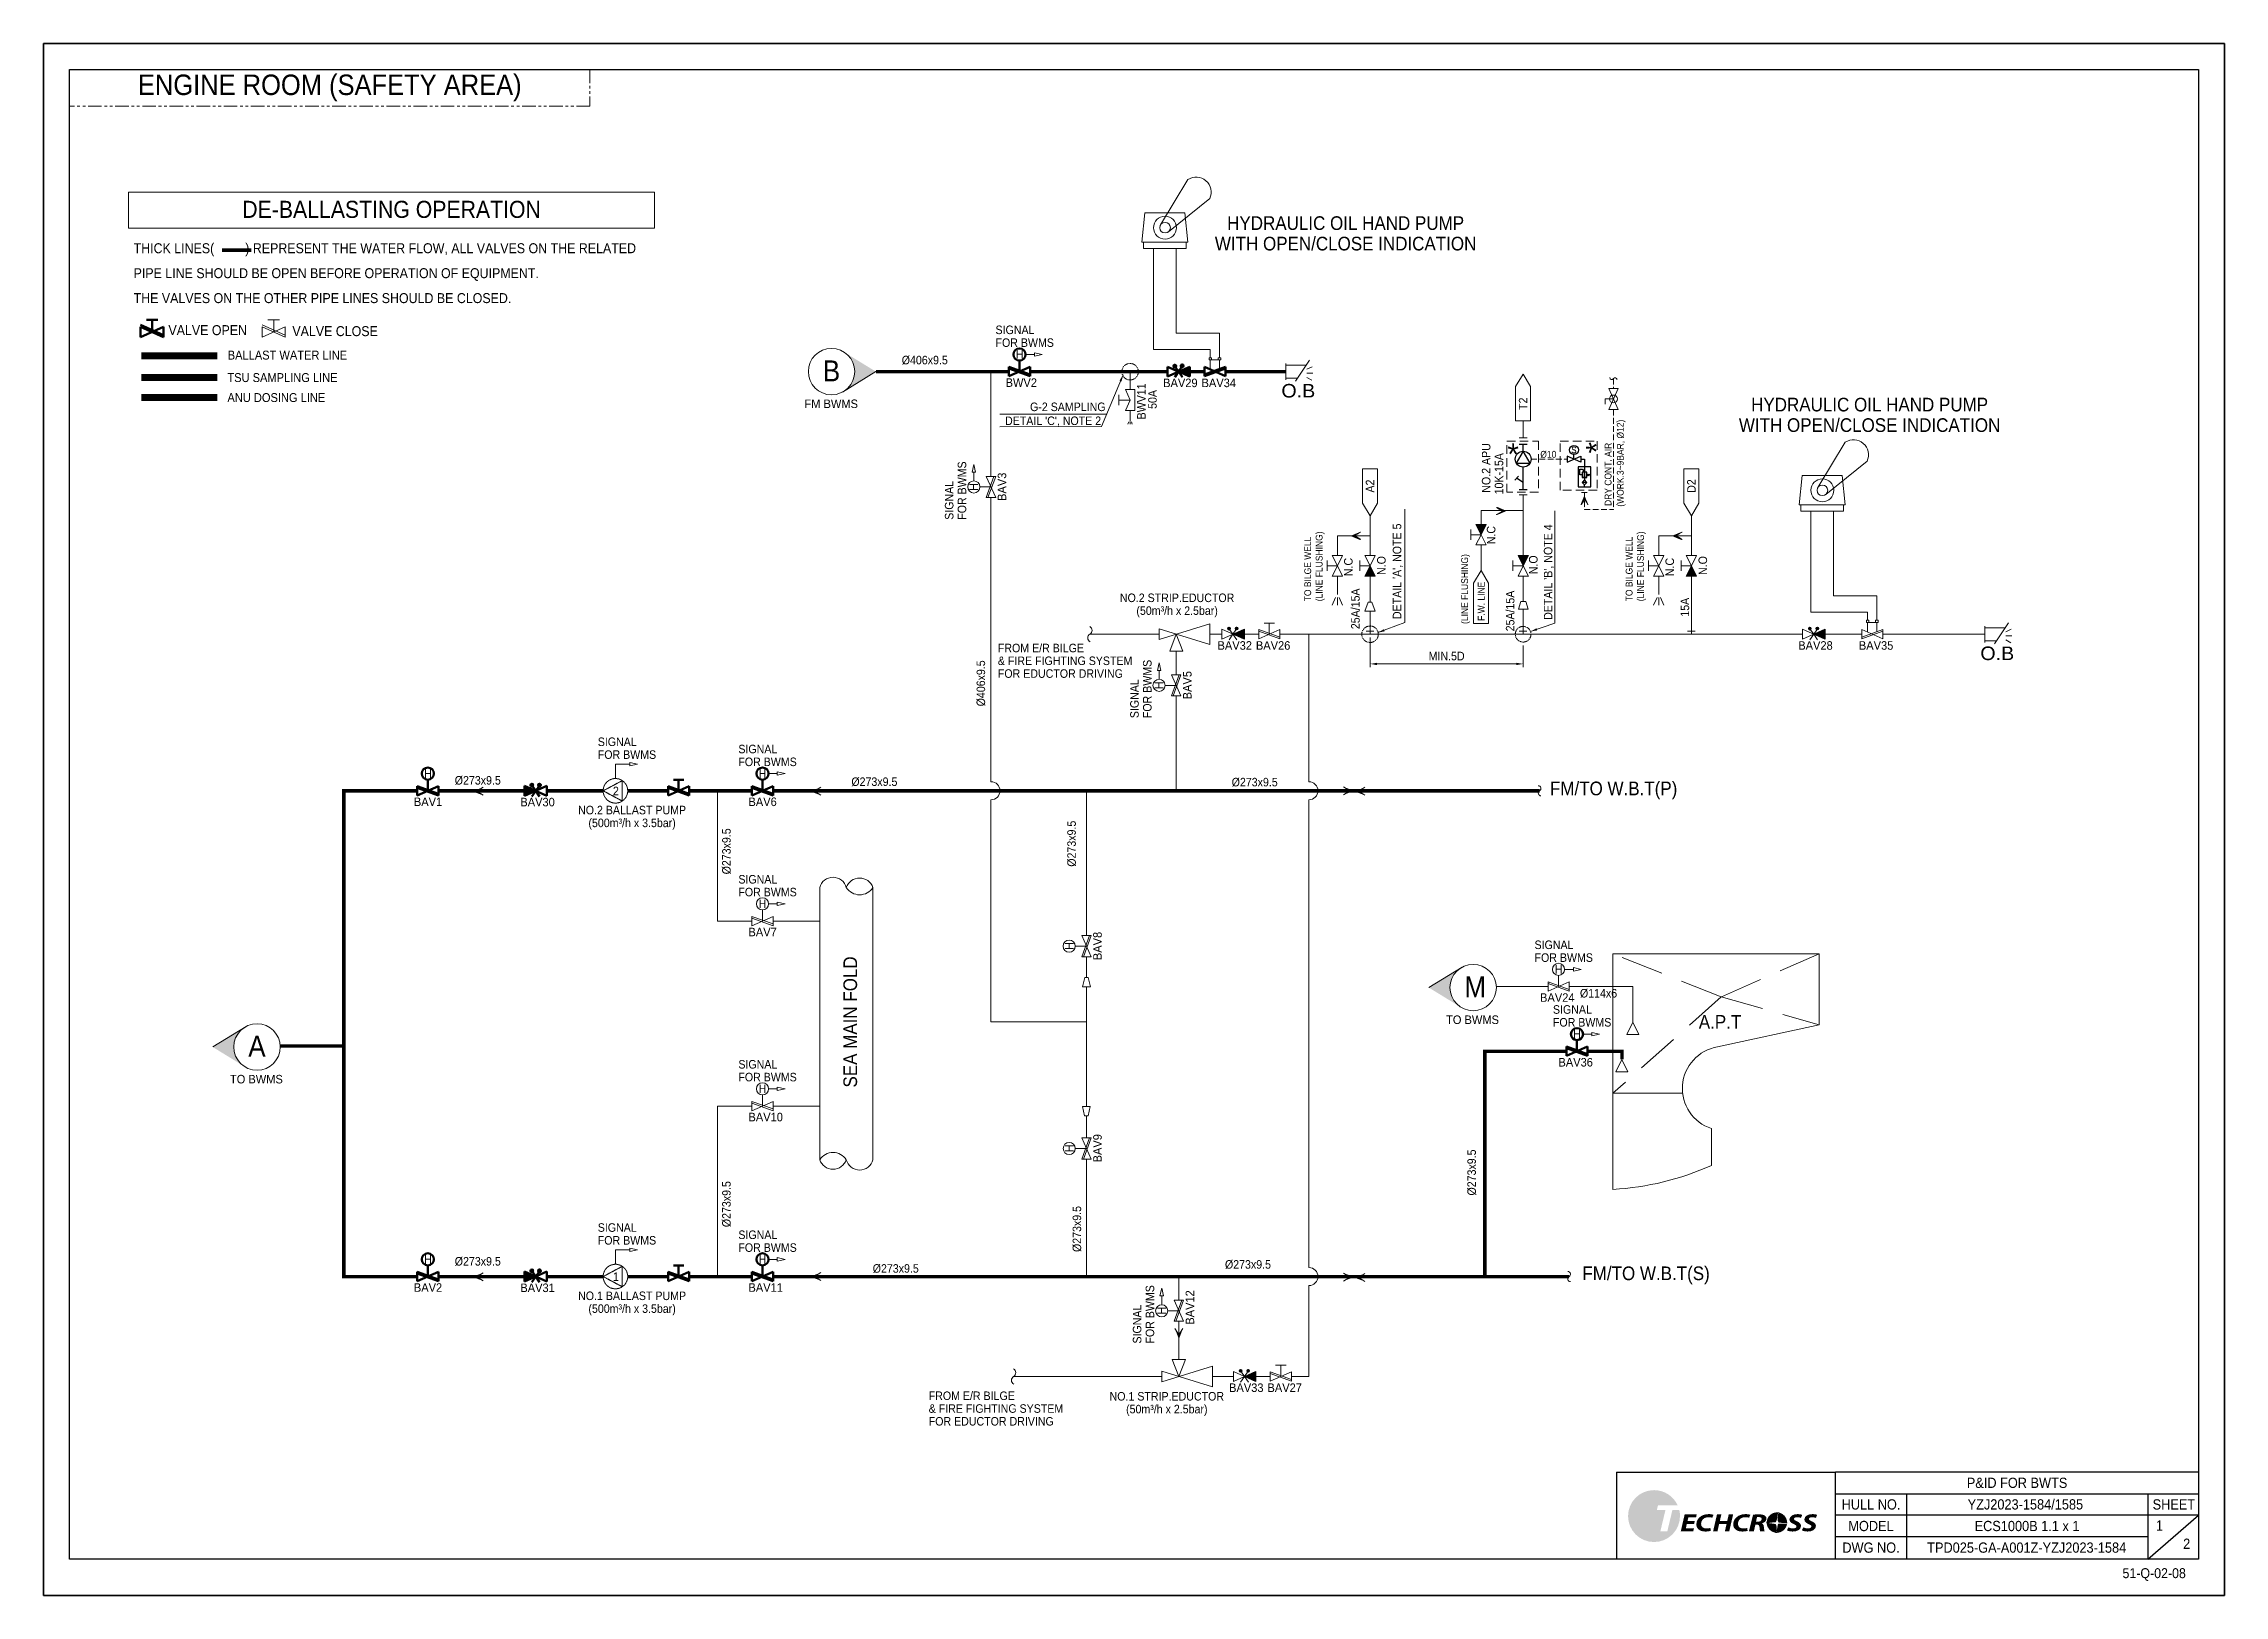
# Model space of a CAD drawing. Extents: x -553847 to 4496999, y 514150 to 878882.
# Drawn here: x 4295572 to 4359381, y 669797 to 715225 of the extents above; entities that cross this region are included whole.
import ezdxf

# ---------------------------------------------------------------- set-up
doc = ezdxf.new("R2010")
doc.units = 0
doc.header["$LTSCALE"] = 25
doc.header["$MEASUREMENT"] = 0
doc.header["$PDMODE"] = 3
doc.header["$PDSIZE"] = -7
for name, pattern in [('DASHED', [0.75, 0.5, -0.25]), ('DASHED2', [0.375, 0.25, -0.125]), ('Dashed_dotted', [9.714286, 6.857143, -1.428571, 0, -1.428571]), ('HIDDEN', [0.375, 0.25, -0.125]), ('PHANTOM', [63.5, 31.75, -6.35, 6.35, -6.35, 6.35, -6.35]), ('PHANTOM2', [31.75, 15.875, -3.175, 3.175, -3.175, 3.175, -3.175])]:
    doc.linetypes.add(name, pattern=pattern)
doc.layers.get('0').update_dxf_attribs({"linetype": 'CONTINUOUS', "lineweight": 9})
doc.layers.get('DEFPOINTS').update_dxf_attribs({"linetype": 'CONTINUOUS'})
doc.layers.add('0.1 Defpoints', color=7, linetype='CONTINUOUS', plot=False)
doc.layers.add('0.2 Dwg sheet', color=7, linetype='CONTINUOUS')
doc.layers.add('0.3 Text', color=7, linetype='CONTINUOUS')
for name, color, linetype, lineweight in [('0.4 Maker scope box', 3, 'HIDDEN', 9), ('0.5 Dim', 1, 'CONTINUOUS', 9), ('1.1 Y_Pipe', 7, 'CONTINUOUS', 13), ('1.10 Air line', 253, 'PHANTOM', 9), ('1.2 Y_Equip', 7, 'DASHED', 15), ('1.5 M_Equip', 4, 'CONTINUOUS', 30), ('1.7 Signal', 6, 'ZIGZAG', 9), ('1.9 Arrow', 1, 'CONTINUOUS', 9)]:
    doc.layers.add(name, color=color, linetype=linetype, lineweight=lineweight)
doc.layers.add('2.1 Valve open', color=7, linetype='CONTINUOUS', lineweight=50, true_color=0x1b21e4)
for name, color, linetype, true_color in [('2.2 Ballast water line', 7, 'CONTINUOUS', 0x1b21e4), ('2.3 TSU sampling line', 7, 'DASHED2', 0xf4541a), ('2.4 ANU dosing line', 7, 'DASHED2', 0xff29ff)]:
    doc.layers.add(name, color=color, linetype=linetype, true_color=true_color)
doc.styles.add('ARIAL', font='arial.ttf')
doc.styles.get("Standard").update_dxf_attribs({"font": '', "width": 0.95, "height": 250})
doc.styles.get('Standard').set_extended_font_data('Gulim')
doc.linetypes.add('ZIGZAG', pattern='A,0.0001,-0.2,[131,ltypeshp.shx,S=0.2,R=0,X=-0.2,Y=0],-0.4,[131,ltypeshp.shx,S=0.2,R=180,X=0.2,Y=0],-0.2', length=0.8001)
doc.dimstyles.new('TC50', dxfattribs={"dimtxt": 250, "dimasz": 200, "dimexe": 100, "dimexo": 100, "dimgap": 100, "dimtad": 1, "dimtoh": 1, "dimdec": 0, "dimrnd": 0.0005, "dimzin": 9, "dimdsep": 46, "dimtxsty": 'Standard', "dimcen": -3.5, "dimclrd": 1, "dimclre": 1, "dimazin": 2, "dimtfac": 0.6, "dimtdec": 0, "dimtmove": 0, "dimatfit": 3, "dimfxl": 4, "dimtolj": 1, "dimlwd": 15, "dimlwe": 15, "dimarcsym": 0})

msp = doc.modelspace()

# ---------------------------------------------------------------- texts
at = {"color": 0, "linetype": 'Continuous', "width": 0.95}
msp.add_text('BALLAST WATER LINE', height=260.744, dxfattribs=at).set_placement((4300959.5, 705975, 0))
at = {"linetype": 'Continuous', "width": 0.95}
for s, p in [('TSU SAMPLING LINE', (4300950.1, 705317.3, 0)), ('ANU DOSING LINE', (4300950.7, 704732.3, 0))]:
    msp.add_text(s, height=260.744, dxfattribs=at).set_placement(p)
at = {"color": 0, "char_height": 292.032, "line_spacing_factor": 0.9}
for s, insert, width, attachment_point in [('\\pxsm1.5,ql;THICK LINES(         ) REPRESENT THE WATER FLOW, ALL VALVES ON THE RELATED \\PPIPE LINE SHOULD BE OPEN BEFORE OPERATION OF EQUIPMENT.\\PTHE VALVES ON THE OTHER PIPE LINES SHOULD BE CLOSED.', (4298205.3, 709380.7), 17668.88, 1), ('\\pxqc;VALVE OPEN ', (4300373.7, 706834.4), 2488.336, 5), ('\\pxqc;VALVE CLOSE', (4304100.7, 706805.1), 2488.336, 5)]:
    msp.add_mtext(s, dxfattribs=dict(at, insert=insert, width=width, attachment_point=attachment_point))
at = {"layer": '0.3 Text'}
for s, height, width, p in [('Ø406x9.5', 250, 0.95, (4320681.5, 705835.4)), ('BWV2', 250, 0.99, (4323719.8, 705176)), ('BAV29', 250, 0.99, (4328329.7, 705168.1)), ('BAV34', 250, 0.99, (4329452.9, 705168.1)), ('O.B', 396, 1.109649, (4331789.4, 704865.2)), ('FM BWMS', 250, 0.99, (4317835.4, 704555.8)), ('Ø10', 200, 0.95, (4339365.1, 703102.7, -934.9)), ('BAV32', 250, 0.99, (4329920.4, 697480.8)), ('BAV26', 250, 0.99, (4331043.5, 697480.8)), ('BAV28', 250, 0.99, (4346913, 697480.8)), ('BAV35', 250, 0.99, (4348686.8, 697480.8)), ('O.B', 396, 1.109649, (4352240.6, 697177.8)), ('Ø273x9.5', 250, 0.95, (4307602.5, 693533.7)), ('Ø273x9.5', 250, 0.95, (4319206.1, 693492.9)), ('Ø273x9.5', 250, 0.95, (4330334.4, 693480.3)), ('BAV1', 250, 0.99, (4306406.1, 692904.7)), ('BAV30', 250, 0.99, (4309521.2, 692896.9)), ('BAV6', 250, 0.99, (4316195.8, 692904.7)), ('BAV7', 250, 0.99, (4316195.8, 689091.9)), ('BAV24', 250, 0.99, (4339357.6, 687173.8)), ('Ø114x6', 250, 0.95, (4340524.8, 687300.4)), ('TO BWMS', 250, 0.99, (4336608.4, 686524.3)), ('BAV36', 250, 0.99, (4339896.1, 685279.8)), ('TO BWMS', 250, 0.99, (4301024.8, 684785.1)), ('BAV10', 250, 0.99, (4316195.8, 683675.7)), ('Ø273x9.5', 250, 0.95, (4307602.5, 679453.4)), ('Ø273x9.5', 250, 0.95, (4330137.8, 679361.6)), ('BAV2', 250, 0.99, (4306406.1, 678685.1)), ('BAV31', 250, 0.99, (4309521.2, 678677.2)), ('BAV11', 250, 0.99, (4316195.8, 678685.1)), ('Ø273x9.5', 250, 0.95, (4319831.9, 679243.6)), ('BAV33', 250, 0.99, (4330258.6, 675752.3)), ('BAV27', 250, 0.99, (4331381.8, 675752.3))]:
    msp.add_text(s, height=height, dxfattribs=dict(at, width=width)).set_placement(p)
for s, height, rotation, width, p in [('BWV11', 250, 90, 0.95, (4327818.8, 704224.4)), ('50A', 250, 90, 0.95, (4328142, 704531.3)), ('s', 248.9, 0.00724, 0.95, (4340272.7, 703234)), ('BAV3', 250, 90, 0.99, (4323738, 701837.5)), ('N.C', 250, 90, 0.95, (4338050.7, 700569.4)), ('N.C', 250, 90, 0.95, (4333873.5, 699635.1)), ('N.C', 250, 90, 0.95, (4343277.8, 699635.1)), ('25A/15A', 250, 90, 0.95, (4334081, 698083)), ('15A', 250, 90, 0.95, (4343719.7, 698448.6)), ('Ø406x9.5', 250, 90, 0.95, (4323120.2, 695823.5)), ('BAV5', 250, 90, 0.99, (4329160, 696029.8)), ('Ø273x9.5', 250, 90, 0.95, (4325774.6, 691129)), ('Ø273x9.5', 250, 90, 0.95, (4315676.4, 690905.2)), ('BAV8', 250, 90, 0.99, (4326532.5, 688394.9)), ('BAV9', 250, 90, 0.99, (4326532.5, 682473.3)), ('Ø273x9.5', 250, 90, 0.95, (4337480.7, 681503.8)), ('Ø273x9.5', 250, 90, 0.95, (4315676.4, 680577.6)), ('Ø273x9.5', 250, 90, 0.95, (4325930.5, 679849.7)), ('BAV12', 250, 90, 0.99, (4329237.3, 677721.9))]:
    msp.add_text(s, height=height, rotation=rotation, dxfattribs=dict(at, width=width)).set_placement(p)
at = {"layer": '0.3 Text', "linetype": 'Continuous', "width": 0.95}
for s, height, p in [('(WORK.3~9BAR, Ø12)', 200, (4341804.9, 701667.8)), ('NO.2 APU', 250, (4337905.3, 702077.6)), ('10K-15A', 250, (4338280.8, 702027.8)), ('DRY CONT. AIR ', 200, (4341448.4, 701689.6)), ('25A/15A', 250, (4338607.9, 698018.6))]:
    msp.add_text(s, height=height, rotation=90, dxfattribs=at).set_placement(p)
at = {"layer": '0.3 Text', "color": 4, "linetype": 'Continuous', "width": 0.95}
for s, p in [('1', (4357378.7, 671692.5)), ('2', (4358174.5, 671160))]:
    msp.add_text(s, height=300, dxfattribs=at).set_placement(p)
at = {"layer": '0.3 Text', "attachment_point": 5, "line_spacing_factor": 0.9}
for s, insert, char_height, width in [('ENGINE ROOM (SAFETY AREA)', (4303945, 713928.4), 600, 15226.206), ('NO.2 BALLAST PUMP\\P(500m³/h x 3.5bar)', (4312791.1, 692562.3), 250, 3464.914), ('NO.1 BALLAST PUMP\\P(500m³/h x 3.5bar)', (4312791.1, 678342.6), 250, 3464.914)]:
    msp.add_mtext(s, dxfattribs=dict(at, insert=insert, char_height=char_height, width=width))
at = {"layer": '0.3 Text', "char_height": 400, "attachment_point": 5, "line_spacing_factor": 0.9}
for s, width, insert in [('\\pxqc;HYDRAULIC OIL HAND PUMP \\PWITH OPEN/CLOSE INDICATION', 8519.21, (4333668.8, 709667.3, 0)), ('\\pxqc;HYDRAULIC OIL HAND PUMP \\PWITH OPEN/CLOSE INDICATION', 8519.21, (4349000.2, 704354.1, 0)), ('\\pxqc,t9;FM/TO W.B.T(P)', 7504.303, (4341511.3, 693360.4)), ('\\pxqc,t9;A.P.T', 6815.001, (4344624.1, 686587.7)), ('\\pxqc,t9;FM/TO W.B.T(S)', 9815.352, (4342459.2, 679166))]:
    msp.add_mtext_dynamic_manual_height_columns(s, width=width, gutter_width=1000, heights=[0], dxfattribs=dict(at, insert=insert))
at = {"layer": '0.3 Text', "color": 3, "char_height": 250, "width": 3089.316, "attachment_point": 5, "line_spacing_factor": 0.9}
for insert in [(4324969.3, 706656.3), (4313331.4, 694597.1), (4317445.2, 694385), (4317445.2, 690572.2), (4340741, 688654.1), (4341279.5, 686760.1), (4317445.2, 685156), (4313331.4, 680377.4), (4317445.2, 680165.4)]:
    msp.add_mtext('\\pxql;SIGNAL\\PFOR BWMS', dxfattribs=dict(at, insert=insert))
at = {"layer": '0.3 Text', "char_height": 250, "attachment_point": 3}
for s, insert in [('G-2 SAMPLING', (4326644.8, 704716.6)), ("DETAIL 'C', NOTE 2", (4326515.2, 704308.7))]:
    msp.add_mtext(s, dxfattribs=dict(at, insert=insert))
at = {"layer": '0.3 Text', "rotation": 90}
for s, insert, char_height, width, attachment_point in [('\\pxqc;T2', (4338862.7, 704682.5), 250, 1009.722, 5), ('\\pxqc;A2', (4334383.4, 702272.9), 250, 1009.722, 5), ('\\pxqc;D2', (4343787.7, 702272.9), 250, 1009.722, 5), ('\\pxql;(LINE FLUSHING)', (4337051.5, 698235.6), 200, 3714.7, 1), ('\\pxqc;F.W. LINE', (4337536.3, 697041.2), 200, 3714.7, 1)]:
    msp.add_mtext(s, dxfattribs=dict(at, insert=insert, char_height=char_height, width=width, attachment_point=attachment_point))
at = {"layer": '0.3 Text', "color": 3, "char_height": 250, "width": 3089.316, "attachment_point": 5, "rotation": 90, "line_spacing_factor": 0.9}
for insert in [(4322257.7, 702830.6), (4327679.7, 697022.8), (4327757, 678714.9)]:
    msp.add_mtext('\\pxql;SIGNAL\\PFOR BWMS', dxfattribs=dict(at, insert=insert))
at = {"layer": '0.3 Text', "char_height": 200, "attachment_point": 1, "rotation": 90}
for insert in [(4332459.7, 698899.2), (4341864.1, 698899.2)]:
    msp.add_mtext_dynamic_manual_height_columns('TO BILGE WELL\\P(LINE FLUSHING)', width=3714.7, gutter_width=1000, heights=[0], dxfattribs=dict(at, insert=insert))
at = {"layer": '0.3 Text', "char_height": 250, "attachment_point": 1, "rotation": 90}
for s, insert in [("DETAIL 'A', NOTE 5", (4335048.7, 698379.2)), ('N.O', (4334590.5, 699669.5)), ('N.O', (4339034.1, 699690.9)), ('N.O', (4343994.8, 699669.5))]:
    msp.add_mtext(s, dxfattribs=dict(at, insert=insert))
at = {"layer": '0.3 Text', "color": 0, "insert": (4339468.9, 698355.7), "char_height": 250, "attachment_point": 1, "rotation": 90}
msp.add_mtext("DETAIL 'B', NOTE 4", dxfattribs=at)
at = {"layer": '0.3 Text', "insert": (4319176.8, 686584.8), "char_height": 400, "width": 8247.999, "attachment_point": 5, "rotation": 90, "line_spacing_factor": 0.9}
msp.add_mtext('SEA MAIN FOLD', dxfattribs=at)
at = {"layer": '0.3 Text', "color": 4, "char_height": 300, "attachment_point": 5}
for s, insert, width in [('\\A1;\\pxqc;P&ID FOR BWTS', (4353315.3, 673091.2), 10618.125), ('\\A1;YZJ2023-1584/1585', (4353558.3, 672459.9), 6962.578), ('\\pxqc;ECS1000B 1.1 x 1', (4353607, 671826.8), 7060), ('\\A1;TPD025-GA-A001Z-YZJ2023-1584', (4353597, 671194.7), 7039.897)]:
    msp.add_mtext(s, dxfattribs=dict(at, insert=insert, width=width))
at = {"layer": '0.3 Text', "insert": (4349041.6, 672459), "char_height": 300, "width": 2070.807, "attachment_point": 5}
msp.add_mtext('HULL NO.', dxfattribs=at)
at = {"layer": '0.4 Maker scope box', "style": 'ARIAL'}
msp.add_text('*', height=616, dxfattribs=at).set_placement((4338401.5, 702902.6))
msp.add_text('*', height=616, rotation=90.164448, dxfattribs=at).set_placement((4341315.1, 703229.6))
at = {"layer": '1.1 Y_Pipe', "linetype": 'Continuous', "ltscale": 30, "width": 0.95}
for s, height, p in [('B', 612.9, (4318371.1, 705338.6)), ('FROM E/R BILGE', 250, (4323493.9, 697406.2)), ('& FIRE FIGHTING SYSTEM', 250, (4323493.9, 697032.6)), ('FOR EDUCTOR DRIVING', 250, (4323493.9, 696659)), ('M', 612.9, (4337144, 687307.1)), ('A', 612.9, (4301560.4, 685567.9)), ('FROM E/R BILGE', 250, (4321470.2, 675516.5)), ('& FIRE FIGHTING SYSTEM', 250, (4321470.2, 675143)), ('FOR EDUCTOR DRIVING', 250, (4321470.2, 674769.4))]:
    msp.add_text(s, height=height, dxfattribs=at).set_placement(p)
at = {"layer": '1.1 Y_Pipe', "color": 255, "char_height": 250, "width": 3464.914, "attachment_point": 5, "rotation": 90, "line_spacing_factor": 0.9}
for insert in [(4322787.2, 702248.1), (4328209.3, 696440.3), (4325581.8, 688805.5), (4325581.8, 682883.9), (4328286.5, 678132.4)]:
    msp.add_mtext('{\\C256;H}', dxfattribs=dict(at, insert=insert))
at = {"layer": '1.1 Y_Pipe', "linetype": 'Continuous', "ltscale": 30, "char_height": 250, "width": 4443.357, "attachment_point": 5, "line_spacing_factor": 0.9}
for s, insert in [('{\\W2.20234; }NO.2 STRIP.EDUCTOR\\P{\\W2.20234; }(50m³/h x 2.5bar)', (4328638.3, 698776)), ('{\\W2.20234; }NO.1 STRIP.EDUCTOR\\P{\\W2.20234; }(50m³/h x 2.5bar)', (4328336.4, 675401.2))]:
    msp.add_mtext(s, dxfattribs=dict(at, insert=insert))
at = {"layer": '1.1 Y_Pipe', "color": 255, "char_height": 250, "width": 3464.914, "attachment_point": 5, "line_spacing_factor": 0.9}
for s, insert in [('{\\C256;H}', (4306816.6, 693855.5)), ('{\\C256;2}', (4312317, 693346.5)), ('{\\C256;H}', (4316606.3, 690042.6)), ('{\\C256;H}', (4339902.1, 688124.5)), ('{\\C256;H}', (4340440.6, 686230.5)), ('{\\C256;H}', (4316606.3, 684626.4)), ('{\\C256;H}', (4306816.6, 679635.8)), ('{\\C256;1}', (4312317, 679126.9))]:
    msp.add_mtext(s, dxfattribs=dict(at, insert=insert))
at = {"layer": '2.1 Valve open', "char_height": 250, "width": 3464.914, "attachment_point": 5, "line_spacing_factor": 0.9}
for insert in [(4324130.4, 706126.8), (4306816.6, 693855.5), (4316606.3, 693855.5), (4340440.6, 686230.5), (4306816.6, 679635.8), (4316606.3, 679635.8)]:
    msp.add_mtext('{\\C256;H}', dxfattribs=dict(at, insert=insert))
at = {"layer": '2.2 Ballast water line', "insert": (4305752.7, 710369.1), "char_height": 500, "width": 15390.85, "attachment_point": 5, "line_spacing_factor": 0.9}
msp.add_mtext('\\pxqc;DE-BALLASTING OPERATION', dxfattribs=at)

# ---------------------------------------------------------------- blocks, each defined once
blk = doc.blocks.new('양식 51-Q-02-08')
at = {"layer": '0.1 Defpoints'}
blk.add_lwpolyline([(-2677005, 1033560), (-2613196, 1033560), (-2613196, 988132), (-2677005, 988132)], close=True, dxfattribs=at)
at = {"layer": '0.2 Dwg sheet'}
for p, q in [((-2630979, 991742), (-2624571, 991742)), ((-2630979, 991742), (-2630979, 989196)), ((-2624571, 989196), (-2624571, 991742)), ((-2613953, 991742), (-2624571, 991742)), ((-2624571, 991110), (-2613953, 991110)), ((-2622500, 991110), (-2622500, 989196)), ((-2615440, 991110), (-2615440, 989196)), ((-2613953, 990478), (-2624571, 990478)), ((-2615440, 989196), (-2613953, 990478)), ((-2615440, 989846), (-2624571, 989846))]:
    blk.add_line(p, q, dxfattribs=at)
blk.add_lwpolyline([(-2613953, 989196), (-2676245, 989196), (-2676245, 1032800), (-2613953, 1032800)], close=True, dxfattribs=at)
at = {"layer": '0.2 Dwg sheet', "insert": (-2623536, 989529), "char_height": 300, "width": 2070.81, "attachment_point": 5}
blk.add_mtext('DWG NO.', dxfattribs=at)
at = {"layer": '0.3 Text', "width": 0.95}
blk.add_text('51-Q-02-08', height=291.7, dxfattribs=at).set_placement((-2616177, 988637))
at = {"layer": '0.3 Text', "char_height": 300, "attachment_point": 5}
for s, insert, width in [('MODEL', (-2623536, 990162), 2070.81), ('\\A1;SHEET', (-2614674, 990794), 1532.09)]:
    blk.add_mtext(s, dxfattribs=dict(at, insert=insert, width=width))
blk = doc.blocks.new('*D213')
at = {"layer": '0.5 Dim', "color": 1, "linetype": 'ByBlock', "lineweight": 15, "ltscale": 30, "transparency": 16777216}
for p, q in [((4334383, 697835), (4334383, 696966)), ((4338866, 697605), (4338866, 696966)), ((4334583, 697066), (4338666, 697066))]:
    blk.add_line(p, q, dxfattribs=at)
at = {"layer": '0.5 Dim', "color": 1, "linetype": 'Continuous', "ltscale": 30, "transparency": 16777216}
for points in [[(4334583, 697099), (4334583, 697032), (4334383, 697066)], [(4338666, 697099), (4338666, 697032), (4338866, 697066)]]:
    blk.add_solid(points, dxfattribs=at)
at = {"layer": 'DEFPOINTS', "color": 0, "linetype": 'Continuous', "ltscale": 30, "transparency": 16777216}
for p in [(4334383, 697935), (4338866, 697705), (4338866, 697066)]:
    blk.add_point(p, dxfattribs=at)
at = {"layer": '0.5 Dim', "color": 0, "linetype": 'Continuous', "ltscale": 30, "transparency": 16777216, "insert": (4336624, 697295), "char_height": 250, "attachment_point": 5}
blk.add_mtext('\\A1;{\\C0;MIN.5D}', dxfattribs=at)

# ---------------------------------------------------------------- dimensions: what is measured, and where the dimension line sits
at = {"layer": '0.5 Dim', "color": 0, "linetype": 'Continuous', "ltscale": 30}
dim = msp.add_linear_dim(base=(4338865.8, 697065.6), p1=(4334383.2, 697934.9), p2=(4338865.8, 697705.4), text='{\\C0;MIN.5D}', dimstyle='TC50', override={"dimtoh": 0, "dimarcsym": 1}, dxfattribs=at)
dim.commit()
dim.dimension.update_dxf_attribs({"geometry": '*D213', "text_midpoint": (4336624.5, 697065.6), "dimtype": 160})

# ---------------------------------------------------------------- hatches: boundary and pattern name
at = {"layer": '0.2 Dwg sheet', "lineweight": 0}
h = msp.add_hatch(color=256, dxfattribs=at)
h.dxf.hatch_style = 2
edge = h.paths.add_edge_path()
edge.add_spline(control_points=[(4343229.4, 672292.6), (4343229.4, 672292.6), (4343082.3, 671675.9), (4343082.3, 671675.9), (4343082.3, 671675.9), (4342878.5, 671675.9), (4342878.5, 671675.9), (4342878.5, 671675.9), (4343025.7, 672292.6), (4343025.7, 672292.6), (4343025.7, 672292.6), (4342773.8, 672292.6), (4342773.8, 672292.6), (4342773.8, 672292.6), (4342809.2, 672434.4), (4342809.2, 672434.4), (4342809.2, 672434.4), (4343384.5, 672434.4), (4343384.5, 672434.4), (4343264.8, 672697), (4343000.2, 672879.6), (4342692.7, 672879.6), (4342273, 672879.6), (4341932.7, 672539.4), (4341932.7, 672119.5), (4341932.7, 671699.7), (4342273, 671359.4), (4342692.7, 671359.4), (4343112.6, 671359.4), (4343452.8, 671699.7), (4343452.8, 672119.5), (4343452.8, 672179.1), (4343445.7, 672237), (4343432.8, 672292.6), (4343432.8, 672292.6), (4343229.4, 672292.6), (4343229.4, 672292.6)], knot_values=[0, 0, 0, 0, 1, 1, 1, 2, 2, 2, 3, 3, 3, 4, 4, 4, 5, 5, 5, 6, 6, 6, 7, 7, 7, 8, 8, 8, 9, 9, 9, 10, 10, 10, 11, 11, 11, 12, 12, 12, 12], degree=3, periodic=0)
h = msp.add_hatch(color=256, dxfattribs=at)
h.dxf.hatch_style = 2
h.paths.add_polyline_path([(4343864, 671885.5), (4343652.2, 671885.5), (4343624.6, 671765.2), (4343863.1, 671765.2), (4343841.9, 671675), (4343475.7, 671675), (4343589.2, 672169), (4343942.9, 672169), (4343921.6, 672079), (4343696.5, 672079), (4343671.6, 671974), (4343885.3, 671974)])
h = msp.add_hatch(color=256, dxfattribs=at)
h.dxf.hatch_style = 2
edge = h.paths.add_edge_path()
edge.add_spline(control_points=[(4344352.5, 671688.2), (4344320.7, 671676.5), (4344267.4, 671667), (4344195.7, 671667), (4344037, 671667), (4343931.5, 671746.1), (4343931.5, 671876.7), (4343931.5, 671988.8), (4343991.8, 672075.2), (4344082.2, 672125.1), (4344144.3, 672160.2), (4344217, 672177.1), (4344301.1, 672177.1), (4344365.8, 672177.1), (4344414.6, 672164.7), (4344432.3, 672156.7), (4344432.3, 672156.7), (4344396.9, 672070.8), (4344396.9, 672070.8), (4344380, 672078.1), (4344340.1, 672086.9), (4344288.7, 672086.9), (4344237.3, 672086.9), (4344188.5, 672073.8), (4344152.3, 672048.8), (4344102.6, 672014.4), (4344069.8, 671957.9), (4344069.8, 671889.1), (4344069.8, 671809.9), (4344123.9, 671757.1), (4344228.5, 671757.1), (4344271, 671757.1), (4344312.7, 671762.9), (4344342, 671773.3), (4344342, 671773.3), (4344352.5, 671688.2), (4344352.5, 671688.2)], knot_values=[0, 0, 0, 0, 1, 1, 1, 2, 2, 2, 3, 3, 3, 4, 4, 4, 5, 5, 5, 6, 6, 6, 7, 7, 7, 8, 8, 8, 9, 9, 9, 10, 10, 10, 11, 11, 11, 12, 12, 12, 12], degree=3, periodic=0)
h = msp.add_hatch(color=256, dxfattribs=at)
h.dxf.hatch_style = 2
h.paths.add_polyline_path([(4344662.8, 672169), (4344618.5, 671977.1), (4344834.8, 671977.1), (4344879.1, 672169), (4345007.7, 672169), (4344894.2, 671675), (4344766.5, 671675), (4344813.5, 671883.2), (4344596.3, 671883.2), (4344549.3, 671675), (4344421.7, 671675), (4344535.1, 672169)])
h = msp.add_hatch(color=256, dxfattribs=at)
h.dxf.hatch_style = 2
edge = h.paths.add_edge_path()
edge.add_spline(control_points=[(4345430.7, 671688.2), (4345398.9, 671676.5), (4345345.6, 671667), (4345273.8, 671667), (4345115.2, 671667), (4345009.6, 671746.1), (4345009.6, 671876.7), (4345009.6, 671988.8), (4345069.9, 672075.2), (4345160.2, 672125.1), (4345222.5, 672160.2), (4345295.1, 672177.1), (4345379.3, 672177.1), (4345444, 672177.1), (4345492.8, 672164.7), (4345510.4, 672156.7), (4345510.4, 672156.7), (4345475, 672070.8), (4345475, 672070.8), (4345458.3, 672078.1), (4345418.3, 672086.9), (4345366.9, 672086.9), (4345315.4, 672086.9), (4345266.8, 672073.8), (4345230.4, 672048.8), (4345180.7, 672014.4), (4345147.9, 671957.9), (4345147.9, 671889.1), (4345147.9, 671809.9), (4345201.9, 671757.1), (4345306.6, 671757.1), (4345349.1, 671757.1), (4345390.8, 671762.9), (4345420, 671773.3), (4345420, 671773.3), (4345430.7, 671688.2), (4345430.7, 671688.2)], knot_values=[0, 0, 0, 0, 1, 1, 1, 2, 2, 2, 3, 3, 3, 4, 4, 4, 5, 5, 5, 6, 6, 6, 7, 7, 7, 8, 8, 8, 9, 9, 9, 10, 10, 10, 11, 11, 11, 12, 12, 12, 12], degree=3, periodic=0)
at = {"layer": '0.2 Dwg sheet', "linetype": 'Continuous', "lineweight": 0}
h = msp.add_hatch(color=256, dxfattribs=at)
h.paths.add_polyline_path([(4345981.7, 672067.9), (4345973, 672092.9), (4345937.7, 672131.5), (4345882.3, 672157.3), (4345812.2, 672169.5), (4345735.4, 672171.6), (4345663.6, 672168.1), (4345600.6, 672159.5), (4345489, 671675.4), (4345492, 671675), (4345614.8, 671675), (4345659.1, 671869.8), (4345705.5, 671869.8), (4345719.8, 671868.6), (4345744.5, 671861.1), (4345762.4, 671845.9), (4345774.4, 671820.5), (4345791.2, 671695.7), (4345795, 671679.4), (4345802.1, 671674.9), (4345927.9, 671674.9), (4345921.7, 671694), (4345916.4, 671722.8), (4345903.1, 671827.4), (4345896.5, 671853.8), (4345871.1, 671892.3), (4345848, 671906.1), (4345848, 671908.1), (4345861.8, 671912.1), (4345907.8, 671931.4), (4345944.2, 671957.7), (4345970.6, 671992), (4345982.9, 672034), (4345983.5, 672054)])
h.paths.add_polyline_path([(4345841.8, 672020, -0.1380365), (4345810.6, 671976.3, -0.1340355), (4345738.7, 671953.4), (4345676.5, 671953.4), (4345706.2, 672089.6), (4345769.2, 672089.6, -0.1816988), (4345829, 672069.9, -0.2969134)], flags=16)
at = {"layer": '0.2 Dwg sheet', "lineweight": 0}
h = msp.add_hatch(color=256, dxfattribs=at)
h.dxf.hatch_style = 2
edge = h.paths.add_edge_path()
edge.add_spline(control_points=[(4346312.2, 672226.9), (4346303.8, 672227.6), (4346295.4, 672228.2), (4346286.8, 672228.2), (4346185.9, 672228.2), (4346096.9, 672178), (4346042.9, 672101.4), (4346031.8, 672084.1), (4346021.9, 672065.6), (4346013.6, 672045.9), (4346001.6, 672017.1), (4345993.8, 671987.7), (4345989.7, 671958.5), (4345988.8, 671949), (4345988.3, 671939.4), (4345988.3, 671929.6), (4345988.3, 671929.1), (4345988.3, 671928.5), (4345988.3, 671927.9), (4346100.7, 671935.2), (4346231.5, 671948), (4346247.7, 671955.2), (4346268.6, 671964.6), (4346300.3, 672151.5), (4346312.2, 672226.9)], knot_values=[0, 0, 0, 0, 1, 1, 1, 2, 2, 2, 3, 3, 3, 4, 4, 4, 5, 5, 5, 6, 6, 6, 7, 7, 7, 8, 8, 8, 8], degree=3, periodic=0)
h = msp.add_hatch(color=256, dxfattribs=at)
h.dxf.hatch_style = 2
edge = h.paths.add_edge_path()
edge.add_spline(control_points=[(4346343.8, 671945.5), (4346359.1, 671935.3), (4346463.4, 671929.4), (4346585.2, 671925.9), (4346585.2, 671927.1), (4346585.4, 671928.4), (4346585.4, 671929.6), (4346585.4, 672076.2), (4346479.6, 672197.9), (4346340.3, 672223.2), (4346330.4, 672138.1), (4346314.1, 671965), (4346343.8, 671945.5)], knot_values=[0, 0, 0, 0, 1, 1, 1, 2, 2, 2, 3, 3, 3, 4, 4, 4, 4], degree=3, periodic=0)
h = msp.add_hatch(color=256, dxfattribs=at)
h.dxf.hatch_style = 2
edge = h.paths.add_edge_path()
edge.add_spline(control_points=[(4346623.8, 671789.4), (4346659.2, 671771.9), (4346708.8, 671757.8), (4346764.7, 671757.8), (4346813.5, 671757.8), (4346858.7, 671776.9), (4346858.7, 671815), (4346858.7, 671843.6), (4346832.9, 671861.2), (4346778.1, 671885.5), (4346715.1, 671913.3), (4346654.8, 671952.9), (4346654.8, 672016.6), (4346654.8, 672116.3), (4346759.3, 672177.1), (4346889.6, 672177.1), (4346961.4, 672177.1), (4347004.1, 672163.9), (4347029.6, 672152.9), (4347029.6, 672152.9), (4346989.8, 672065.1), (4346989.8, 672065.1), (4346970.4, 672073.8), (4346928.7, 672086.9), (4346879, 672086.2), (4346819.6, 672086.2), (4346788.6, 672062), (4346788.6, 672034.8), (4346788.6, 672005.5), (4346825, 671988), (4346875.5, 671964.6), (4346948.2, 671932.9), (4346993.4, 671892.7), (4346993.4, 671833.3), (4346993.4, 671723.4), (4346883.5, 671667), (4346751.3, 671667), (4346668.9, 671667.6), (4346608.7, 671685.2), (4346581.2, 671702.2), (4346581.2, 671702.2), (4346623.8, 671789.4), (4346623.8, 671789.4)], knot_values=[0, 0, 0, 0, 1, 1, 1, 2, 2, 2, 3, 3, 3, 4, 4, 4, 5, 5, 5, 6, 6, 6, 7, 7, 7, 8, 8, 8, 9, 9, 9, 10, 10, 10, 11, 11, 11, 12, 12, 12, 13, 13, 13, 14, 14, 14, 14], degree=3, periodic=0)
h = msp.add_hatch(color=256, dxfattribs=at)
h.dxf.hatch_style = 2
edge = h.paths.add_edge_path()
edge.add_spline(control_points=[(4347060.8, 671789.4), (4347096.3, 671771.9), (4347145.8, 671757.8), (4347201.7, 671757.8), (4347250.6, 671757.8), (4347295.7, 671776.9), (4347295.7, 671815), (4347295.7, 671843.6), (4347270.1, 671861.2), (4347215, 671885.5), (4347152.1, 671913.3), (4347091.8, 671952.9), (4347091.8, 672016.6), (4347091.8, 672116.3), (4347196.5, 672177.1), (4347326.7, 672177.1), (4347398.5, 672177.1), (4347441, 672163.9), (4347466.8, 672152.9), (4347466.8, 672152.9), (4347426.9, 672065.1), (4347426.9, 672065.1), (4347407.4, 672073.8), (4347365.8, 672086.9), (4347316.2, 672086.2), (4347256.8, 672086.2), (4347225.6, 672062), (4347225.6, 672034.8), (4347225.6, 672005.5), (4347262, 671988), (4347312.5, 671964.6), (4347385.2, 671932.9), (4347430.5, 671892.7), (4347430.5, 671833.3), (4347430.5, 671723.4), (4347320.5, 671667), (4347188.5, 671667), (4347105.9, 671667.6), (4347045.8, 671685.2), (4347018.2, 671702.2), (4347018.2, 671702.2), (4347060.8, 671789.4), (4347060.8, 671789.4)], knot_values=[0, 0, 0, 0, 1, 1, 1, 2, 2, 2, 3, 3, 3, 4, 4, 4, 5, 5, 5, 6, 6, 6, 7, 7, 7, 8, 8, 8, 9, 9, 9, 10, 10, 10, 11, 11, 11, 12, 12, 12, 13, 13, 13, 14, 14, 14, 14], degree=3, periodic=0)
h = msp.add_hatch(color=256, dxfattribs=at)
h.dxf.hatch_style = 2
edge = h.paths.add_edge_path()
edge.add_spline(control_points=[(4346238.7, 671875.1), (4346215.3, 671889.4), (4346085.8, 671897.3), (4345989.7, 671901.3), (4346003.1, 671759.4), (4346115.7, 671646.4), (4346257.5, 671632.6), (4346265.4, 671762.6), (4346272.9, 671854.4), (4346238.7, 671875.1)], knot_values=[0, 0, 0, 0, 1, 1, 1, 2, 2, 2, 3, 3, 3, 3], degree=3, periodic=0)
h = msp.add_hatch(color=256, dxfattribs=at)
h.dxf.hatch_style = 2
edge = h.paths.add_edge_path()
edge.add_spline(control_points=[(4346290.4, 671631.3), (4346439.5, 671633.1), (4346561.9, 671744), (4346582.1, 671887.9), (4346462.1, 671885.1), (4346360.3, 671881.6), (4346345.8, 671878.7), (4346318.8, 671873), (4346298.8, 671712.8), (4346290.4, 671631.3)], knot_values=[0, 0, 0, 0, 1, 1, 1, 2, 2, 2, 3, 3, 3, 3], degree=3, periodic=0)
at = {"layer": '1.1 Y_Pipe', "linetype": 'Continuous', "ltscale": 30}
h = msp.add_hatch(dxfattribs=at)
h.set_pattern_fill('ANSI31', color=256, scale=1.072502)
h.set_pattern_definition([(45, (4248202.53085, 353734.46242), (-0.094796635586, 0.094796635586), [])])
h.paths.add_polyline_path([(4319014, 705064.4, 0.5309324), (4319001.1, 706188.9), (4319925, 705622.3)])
at = {"layer": '1.1 Y_Pipe'}
for points in [[(4337631.3, 700849.4), (4337783.1, 701150.9), (4337480.5, 701150.9)], [(4338865.7, 699939.3), (4339017.6, 700240.8), (4338715, 700240.8)], [(4334383.3, 699939.3), (4334535.2, 699637.7), (4334232.6, 699637.7)], [(4343787.7, 699939.3), (4343939.6, 699637.7), (4343636.9, 699637.7)], [(4330697.9, 698079.7), (4330371.9, 697934.9), (4330697.9, 697790.2)], [(4347690.4, 698079.7), (4347364.4, 697934.9), (4347690.4, 697790.2)], [(4309646.6, 693495.7), (4309972.6, 693351), (4309646.6, 693206.3)], [(4309646.6, 679276.1), (4309972.6, 679131.4), (4309646.6, 678986.6)], [(4331036.1, 676351.2), (4330710.1, 676206.4), (4331036.1, 676061.7)]]:
    msp.add_hatch(color=256, dxfattribs=at).paths.add_polyline_path(points)
at = {"layer": '1.1 Y_Pipe', "linetype": 'Continuous', "ltscale": 30}
h = msp.add_hatch(dxfattribs=at)
h.set_pattern_fill('ANSI31', color=256, scale=1.072502, angle=-180)
h.set_pattern_definition([(225, (4407825.12348, 1039478.61238), (0.094796635586, -0.094796635586), [])])
h.paths.add_polyline_path([(4337013.6, 688148.6, 0.5309324), (4337026.6, 687024.2), (4336102.6, 687590.8)])
h = msp.add_hatch(dxfattribs=at)
h.set_pattern_fill('ANSI31', color=256, scale=1.072502, angle=-180)
h.set_pattern_definition([(225, (4372241.4973, 1037739.45701), (0.094796635586, -0.094796635586), [])])
h.paths.add_polyline_path([(4301430, 686409.5, 0.5309324), (4301442.9, 685285), (4300519, 685851.6)])
h = msp.add_hatch(color=256, dxfattribs=at)
h.paths.add_polyline_path([(4328791, 677297.3), (4328791, 677424.9), (4328673.5, 677608.3)])
h.paths.add_polyline_path([(4328791, 677297.3), (4328908.4, 677608.3), (4328791, 677424.9)])
at = {"layer": '1.5 M_Equip'}
h = msp.add_hatch(color=256, dxfattribs=at)
h.paths.add_polyline_path([(4340656.7, 702525.6), (4340665.4, 702556.7), (4340648, 702556.7)])
h.paths.add_polyline_path([(4340647.9, 702644.9), (4340665.3, 702644.9), (4340656.6, 702675.9)])
at = {"layer": '1.9 Arrow'}
h = msp.add_hatch(dxfattribs=at)
h.set_pattern_fill('ANSI31', color=256, scale=0.356064, angle=90, style=0)
h.set_pattern_definition([(45, (4016764.481565, 457485.330833), (0.031471872735, -0.031471872735), [])])
h.paths.add_polyline_path([(4340559, 701720.5), (4340659.7, 701886.6), (4340760.5, 701720.5), (4340659.7, 701962.1)])
h = msp.add_hatch(dxfattribs=at)
h.set_pattern_fill('ANSI31', color=256, scale=0.382453, style=0)
h.set_pattern_definition([(315, (4071855.721377, 1043411.995023), (-0.033804374581, -0.033804374581), [])])
h.paths.add_polyline_path([(4338081.5, 701432.8), (4338260.2, 701540.6), (4338082.1, 701649.3), (4338341.3, 701540.3)])
h = msp.add_hatch(dxfattribs=at)
h.set_pattern_fill('ANSI31', color=256, scale=0.382453, angle=360, style=0)
h.set_pattern_definition([(315, (4061082.989324, 1034267.16688), (-0.033804374581, -0.033804374581), [])])
h.paths.add_polyline_path([(4334108.9, 700923.9), (4333930.2, 700816.2), (4334108.3, 700707.4), (4333849.1, 700816.4)])
h = msp.add_hatch(dxfattribs=at)
h.set_pattern_fill('ANSI31', color=256, scale=0.382453, angle=360, style=0)
h.set_pattern_definition([(315, (4070487.35597, 1034267.16688), (-0.033804374581, -0.033804374581), [])])
h.paths.add_polyline_path([(4343513.3, 700923.9), (4343334.6, 700816.2), (4343512.6, 700707.4), (4343253.5, 700816.4)])
h = msp.add_hatch(color=256, dxfattribs=at)
h.paths.add_polyline_path([(4308117.6, 693336.3), (4308245.2, 693336.3), (4308428.6, 693453.8)])
h.paths.add_polyline_path([(4308117.6, 693336.3), (4308428.6, 693218.9), (4308245.2, 693336.3)])
h = msp.add_hatch(color=256, dxfattribs=at)
h.paths.add_polyline_path([(4318001.6, 693336.3), (4318129.2, 693336.3), (4318312.5, 693453.8)])
h.paths.add_polyline_path([(4318001.6, 693336.3), (4318312.5, 693218.9), (4318129.2, 693336.3)])
h = msp.add_hatch(color=256, dxfattribs=at)
h.paths.add_polyline_path([(4333916.3, 693350.2), (4333788.7, 693350.2), (4333605.4, 693232.8)])
h.paths.add_polyline_path([(4333916.3, 693350.2), (4333605.4, 693467.6), (4333788.7, 693350.2)])
h = msp.add_hatch(color=256, dxfattribs=at)
h.paths.add_polyline_path([(4333923.9, 693336.3), (4334051.5, 693336.3), (4334234.8, 693453.8)])
h.paths.add_polyline_path([(4333923.9, 693336.3), (4334234.8, 693218.9), (4334051.5, 693336.3)])
h = msp.add_hatch(color=256, dxfattribs=at)
h.paths.add_polyline_path([(4308117.6, 679122.4), (4308245.2, 679122.4), (4308428.6, 679239.9)])
h.paths.add_polyline_path([(4308117.6, 679122.4), (4308428.6, 679005), (4308245.2, 679122.4)])
h = msp.add_hatch(color=256, dxfattribs=at)
h.paths.add_polyline_path([(4318001.6, 679129.5), (4318129.2, 679129.5), (4318312.5, 679247)])
h.paths.add_polyline_path([(4318001.6, 679129.5), (4318312.5, 679012.1), (4318129.2, 679129.5)])
h = msp.add_hatch(color=256, dxfattribs=at)
h.paths.add_polyline_path([(4333916.3, 679116.9), (4333788.7, 679116.9), (4333605.4, 678999.4)])
h.paths.add_polyline_path([(4333916.3, 679116.9), (4333605.4, 679234.3), (4333788.7, 679116.9)])
h = msp.add_hatch(color=256, dxfattribs=at)
h.paths.add_polyline_path([(4333923.9, 679103), (4334051.5, 679103), (4334234.8, 679220.4)])
h.paths.add_polyline_path([(4333923.9, 679103), (4334234.8, 678985.5), (4334051.5, 679103)])
at = {"layer": '2.1 Valve open'}
for points in [[(4329107.2, 705767), (4328781.2, 705622.3), (4329107.2, 705477.6)], [(4309646.6, 693495.7), (4309972.6, 693351), (4309646.6, 693206.3)], [(4309646.6, 679276.1), (4309972.6, 679131.4), (4309646.6, 678986.6)]]:
    msp.add_hatch(color=256, dxfattribs=at).paths.add_polyline_path(points)

# ---------------------------------------------------------------- linework, layer by layer
at = {"ltscale": 30}
msp.add_lwpolyline([(4298057.3, 710875.4), (4313448.1, 710875.4), (4313448.1, 709825.6), (4298057.3, 709825.6)], close=True, dxfattribs=at)
at = {"layer": '0.1 Defpoints', "color": 4, "linetype": 'ByBlock'}
msp.add_lwpolyline([(4295572.2, 669797.3), (4359381.2, 669797.3), (4359381.2, 715225.2), (4295572.2, 715225.2)], close=True, dxfattribs=at)
at = {"layer": '0.2 Dwg sheet', "linetype": 'Continuous', "lineweight": 0}
msp.add_line((4345489, 671675.4), (4345600.6, 672159.5), dxfattribs=at)
at = {"layer": '0.2 Dwg sheet', "lineweight": 0}
for points in [[(4346247.7, 671955.2), (4346231.5, 671948), (4346100.7, 671935.2), (4345988.3, 671927.9)], [(4346312.2, 672226.9), (4346300.3, 672151.5), (4346268.6, 671964.6), (4346247.7, 671955.2)], [(4346343.8, 671945.5), (4346314.1, 671965), (4346330.4, 672138.1), (4346340.3, 672223.2)], [(4346585.2, 671925.9), (4346463.4, 671929.4), (4346359.1, 671935.3), (4346343.8, 671945.5)], [(4345989.7, 671901.3), (4346085.8, 671897.3), (4346215.3, 671889.4), (4346238.7, 671875.1)], [(4346238.7, 671875.1), (4346272.9, 671854.4), (4346265.4, 671762.6), (4346257.5, 671632.6)], [(4346290.4, 671631.3), (4346298.8, 671712.8), (4346318.8, 671873), (4346345.8, 671878.7)], [(4346345.8, 671878.7), (4346360.3, 671881.6), (4346462.1, 671885.1), (4346582.1, 671887.9)]]:
    msp.add_open_spline(points, degree=3, dxfattribs=at)
at = {"layer": '0.3 Text', "linetype": 'Continuous', "ltscale": 30}
for p, q in [((4330697.9, 698079.7), (4330697.9, 697790.2)), ((4347690.4, 698079.7), (4347690.4, 697790.2)), ((4309646.6, 693495.7), (4309646.6, 693206.3)), ((4309646.6, 679276.1), (4309646.6, 678986.6)), ((4331036.1, 676351.2), (4331036.1, 676061.7))]:
    msp.add_line(p, q, dxfattribs=at)
at = {"layer": '0.4 Maker scope box', "linetype": 'DASHED', "lineweight": 15, "ltscale": 20}
msp.add_lwpolyline([(4338387.7, 703585.7), (4339310.8, 703585.7), (4339310.8, 702090.1), (4338387.7, 702090.1)], close=True, dxfattribs=at)
at = {"layer": '0.4 Maker scope box', "linetype": 'DASHED', "lineweight": 15, "ltscale": 20, "elevation": -934.9}
msp.add_lwpolyline([(4339944.9, 703582.4), (4341024.9, 703582.4), (4341024.9, 702147.4), (4339944.9, 702147.4)], close=True, dxfattribs=at)
at = {"layer": '0.5 Dim', "color": 1}
msp.add_line((4326681.4, 704381), (4323552.4, 704381), dxfattribs=at)
at = {"layer": '0.5 Dim', "color": 1, "linetype": 'PHANTOM2', "lineweight": 9, "ltscale": 0.3}
msp.add_circle((4327362.3, 705620.4), 241.6, dxfattribs=at)
at = {"layer": '0.5 Dim', "linetype": 'PHANTOM2', "lineweight": 9, "ltscale": 0.3}
for centre, radius in [((4334383.2, 697934.9), 241.6), ((4338862.6, 697934.9), 229.6)]:
    msp.add_circle(centre, radius, dxfattribs=at)
at = {"layer": '1.1 Y_Pipe', "linetype": 'Continuous', "ltscale": 30}
for p, q in [((4329054.2, 711243), (4328252.5, 709916)), ((4327702.7, 709408.4), (4327790.4, 710267.6)), ((4327790.4, 710267.6), (4328963.8, 710267.6)), ((4329694.4, 710691.9), (4328482.4, 709715.1)), ((4329051.6, 709408.4), (4328963.8, 710267.6)), ((4329051.6, 709408.4), (4327702.7, 709408.4)), ((4327754.8, 709408.4), (4327754.8, 709223.7)), ((4327754.8, 709223.7), (4328999.7, 709223.7)), ((4328049.4, 706269.8), (4328049.4, 709223.7)), ((4328707.2, 706749.9), (4328707.2, 709225.5)), ((4329000.1, 709408.4), (4329000.1, 709223.7)), ((4329978.6, 706749.9), (4328707.2, 706749.9)), ((4329978.6, 706029.9), (4329978.6, 706749.9)), ((4329708.7, 706269.8), (4328049.4, 706269.8)), ((4329708.7, 706029.9), (4329708.7, 706269.8)), ((4329708.7, 705683.2), (4329708.7, 705967.3)), ((4329943, 705967.3), (4329744.3, 705967.3)), ((4329978.6, 705696.4), (4329978.6, 705967.3)), ((4319925, 705622.3), (4318948.5, 705024.3)), ((4348288.1, 703555.7), (4347486.3, 702228.6)), ((4346936.5, 701721), (4347024.3, 702580.2)), ((4347024.3, 702580.2), (4348197.7, 702580.2)), ((4348928.3, 703004.5), (4347716.3, 702027.8)), ((4348285.5, 701721), (4348197.7, 702580.2)), ((4348285.5, 701721), (4346936.5, 701721)), ((4346988.7, 701721), (4346988.7, 701536.3)), ((4346988.7, 701536.3), (4348233.6, 701536.3)), ((4347283.3, 698582.4), (4347283.3, 701536.3)), ((4347941.1, 699062.5), (4347941.1, 701538.2)), ((4348234, 701721), (4348234, 701536.3)), ((4337480.5, 701150.9), (4337782, 701150.9)), ((4338715, 700240.8), (4339016.5, 700240.8)), ((4334232.6, 699637.7), (4334534.1, 699637.7)), ((4343636.9, 699637.7), (4343938.5, 699637.7)), ((4349212.5, 699062.5), (4347941.1, 699062.5)), ((4349212.5, 698342.5), (4349212.5, 699062.5)), ((4328209.1, 697779.6), (4329693.5, 698236.5)), ((4329693.5, 697633.4), (4328209.1, 698090.3)), ((4328209.1, 697779.6), (4328209.1, 698090.3)), ((4329693.5, 697633.4), (4329693.5, 698236.5)), ((4348942.6, 698582.4), (4347283.3, 698582.4)), ((4348942.6, 698342.5), (4348942.6, 698582.4)), ((4348942.6, 697995.8), (4348942.6, 698279.9)), ((4349176.9, 698279.9), (4348978.2, 698279.9)), ((4349212.5, 698009.1), (4349212.5, 698279.9)), ((4328713.8, 697934.9), (4328520.8, 697439.2)), ((4328906.8, 697439.2), (4328520.8, 697439.2)), ((4328906.8, 697439.2), (4328713.8, 697934.9)), ((4328713.8, 697439.2), (4328713.8, 696748.1)), ((4309646.6, 693351), (4307124.5, 693351)), ((4310298.7, 693351), (4311944.9, 693351)), ((4312663.3, 693351), (4313620.4, 693351)), ((4313620.4, 693351), (4313843.3, 693351)), ((4336102.6, 687590.8), (4337079.2, 688188.8)), ((4342075.9, 686580), (4342075.9, 687620)), ((4300519, 685851.6), (4301495.6, 686449.6)), ((4341752.6, 685485.6), (4341752.6, 685726.1)), ((4309646.6, 679131.4), (4307124.5, 679131.4)), ((4310298.7, 679131.4), (4311944.9, 679131.4)), ((4312663.3, 679131.4), (4313620.4, 679131.4)), ((4313620.4, 679131.4), (4313843.3, 679131.4)), ((4328791, 679131.4), (4328791, 678440.2)), ((4328791, 677820.8), (4328791, 676702.1)), ((4328673.5, 677608.3), (4328791, 677424.9)), ((4328908.4, 677608.3), (4328791, 677424.9)), ((4329770.7, 676508), (4328286.3, 676051.1)), ((4328984, 676702.1), (4328598, 676702.1)), ((4328791, 676206.4), (4328598, 676702.1)), ((4328984, 676702.1), (4328791, 676206.4)), ((4329770.7, 676508), (4329770.7, 675904.9)), ((4328286.3, 676361.8), (4329770.7, 675904.9)), ((4328286.3, 676361.8), (4328286.3, 676051.1))]:
    msp.add_line(p, q, dxfattribs=at)
at = {"layer": '1.1 Y_Pipe', "color": 0}
for p, q in [((4302137.1, 707136), (4302474.4, 707136)), ((4302305.7, 706780.7), (4302305.7, 707136)), ((4301968.4, 706988.3), (4302643, 706688.8)), ((4301968.4, 706630.9), (4301968.4, 706930.4)), ((4301968.4, 706930.4), (4302643, 706630.9)), ((4302643, 706930.4), (4301968.4, 706630.9)), ((4302643, 706630.9), (4302643, 706930.4))]:
    msp.add_line(p, q, dxfattribs=at)
at = {"layer": '1.1 Y_Pipe'}
for p, q in [((4331918.8, 705861.4), (4331918.8, 705383.2)), ((4332520.9, 705813.7), (4331918.8, 705813.7)), ((4332614.7, 705954.4), (4332205.1, 705339.9)), ((4332530.6, 705694.3), (4332693.9, 705765.7)), ((4327224.8, 705100.1), (4327362.3, 704790.4)), ((4327224.8, 705100.1), (4327499.8, 705100.1)), ((4327362.3, 705100.1), (4327362.3, 705620.4)), ((4327499.8, 705100.1), (4327499.8, 704480.7)), ((4331918.8, 705429.2), (4332264.6, 705429.2)), ((4332530.6, 705574.7), (4332709.9, 705574.7)), ((4332530.6, 705455.2), (4332683.7, 705367.9)), ((4338862.7, 705552), (4338642.9, 705187.6)), ((4338642.9, 704177.3), (4338642.9, 705187.6)), ((4338862.7, 705552), (4339082.6, 705187.6)), ((4339082.6, 704177.3), (4339082.6, 705187.6)), ((4327036.1, 704945.3), (4327036.1, 704635.6)), ((4327362.3, 704790.4), (4327036.1, 704790.4)), ((4327224.8, 704480.7), (4327362.3, 704790.4)), ((4327499.8, 704480.7), (4327224.8, 704480.7)), ((4327362.3, 704170), (4327362.3, 704480.7)), ((4327324.6, 704150.6), (4327299.8, 704083.1)), ((4327362.3, 704151), (4327362.3, 704082.4)), ((4327400, 704150.6), (4327424.8, 704083.1)), ((4339082.6, 704177.3), (4338642.9, 704177.3)), ((4338862.7, 703686.7), (4338862.7, 704177.3)), ((4338982.9, 703686.7), (4338742.6, 703686.7)), ((4323429.2, 702555.9), (4323154.2, 702555.9)), ((4323154.2, 702555.9), (4323429.2, 701936.5)), ((4323154.2, 701936.5), (4323376.1, 702555.9)), ((4323203.7, 701936.5), (4323429.2, 702555.9)), ((4334163.5, 702778), (4334163.5, 701767.7)), ((4334163.5, 702778), (4334603.2, 702778)), ((4334603.2, 702778), (4334603.2, 701767.7)), ((4343567.9, 702778), (4343567.9, 701767.7)), ((4343567.9, 702778), (4344007.5, 702778)), ((4344007.5, 702778), (4344007.5, 701767.7)), ((4323291.7, 702246.2), (4322965.5, 702246.2)), ((4323429.2, 701936.5), (4323154.2, 701936.5)), ((4338982.8, 702010.8), (4338742.4, 702010.8)), ((4338866.1, 700240.8), (4338862.6, 702010.8)), ((4334383.4, 701403.4), (4334163.5, 701767.7)), ((4334383.4, 701403.4), (4334603.2, 701767.7)), ((4334383.4, 700240.8), (4334383.4, 701403.4)), ((4338864.2, 701552.3), (4337631.3, 701552.3)), ((4337631.3, 701552.3), (4337631.3, 700849.4)), ((4343787.7, 701403.4), (4343567.9, 701767.7)), ((4343787.7, 701403.4), (4344007.5, 701767.7)), ((4343787.7, 700240.8), (4343787.7, 701403.4)), ((4334383.4, 700817.2), (4333426.7, 700817.2)), ((4333426.7, 700817.2), (4333426.7, 700240.8)), ((4337329.7, 701000.1), (4337329.7, 700698.6)), ((4337631.3, 700849.4), (4337329.7, 700849.4)), ((4337782, 701150.9), (4337480.5, 701150.9)), ((4337480.5, 701150.9), (4337631.3, 700849.4)), ((4337631.3, 700849.4), (4337480.5, 700547.8)), ((4337631.3, 700849.4), (4337782, 701150.9)), ((4337631.3, 700849.4), (4337782, 700547.8)), ((4343787.7, 700817.2), (4342831, 700817.2)), ((4342831, 700817.2), (4342831, 700240.8)), ((4333125.2, 699788.5), (4333125.2, 700090.1)), ((4333275.9, 700240.8), (4333577.5, 700240.8)), ((4333426.7, 699939.3), (4333275.9, 700240.8)), ((4333426.7, 699939.3), (4333577.5, 700240.8)), ((4334081.8, 699788.5), (4334081.8, 700090.1)), ((4334232.6, 700240.8), (4334534.1, 700240.8)), ((4334383.3, 699939.3), (4334232.6, 700240.8)), ((4334383.4, 699939.3), (4334534.1, 700240.8)), ((4337480.5, 700547.8), (4337782, 700547.8)), ((4337631.3, 700547.8), (4337631.3, 699795.7)), ((4338564.2, 700090.1), (4338564.2, 699788.5)), ((4339016.5, 700240.8), (4338715, 700240.8)), ((4338715, 700240.8), (4338865.8, 699939.3)), ((4338865.8, 699939.3), (4339016.5, 700240.8)), ((4342529.5, 699788.5), (4342529.5, 700090.1)), ((4342680.3, 700240.8), (4342981.8, 700240.8)), ((4342831, 699939.3), (4342680.3, 700240.8)), ((4342831.1, 699939.3), (4342981.8, 700240.8)), ((4343486.2, 699788.5), (4343486.2, 700090.1)), ((4343636.9, 700240.8), (4343938.5, 700240.8)), ((4343787.7, 699939.3), (4343636.9, 700240.8)), ((4343787.7, 699939.3), (4343938.5, 700240.8)), ((4333426.7, 699939.3), (4333125.2, 699939.3)), ((4333275.9, 699637.7), (4333426.7, 699939.3)), ((4333577.5, 699637.7), (4333275.9, 699637.7)), ((4333426.7, 699939.3), (4333577.5, 699637.7)), ((4333426.7, 699637.7), (4333426.7, 699093.6)), ((4334383.4, 699939.3), (4334081.8, 699939.3)), ((4334232.6, 699637.7), (4334383.4, 699939.3)), ((4334534.1, 699637.7), (4334232.6, 699637.7)), ((4334383.4, 699637.7), (4334383.3, 698869.9)), ((4334383.4, 699939.3), (4334534.1, 699637.7)), ((4337631.3, 699795.7), (4337411.4, 699431.4)), ((4337411.4, 698253.1), (4337411.4, 699431.4)), ((4337631.3, 699795.7), (4337851.1, 699431.4)), ((4337851.1, 698253.1), (4337851.1, 699431.4)), ((4338865.8, 699939.3), (4338564.2, 699939.3)), ((4338865.7, 699939.3), (4338715, 699637.7)), ((4338715, 699637.7), (4339016.5, 699637.7)), ((4338865.8, 699939.3), (4339016.5, 699637.7)), ((4338865.8, 699637.7), (4338865.8, 698893.2)), ((4342831.1, 699939.3), (4342529.5, 699939.3)), ((4342680.3, 699637.7), (4342831, 699939.3)), ((4342981.8, 699637.7), (4342680.3, 699637.7)), ((4342831, 699939.3), (4342981.8, 699637.7)), ((4342831, 699637.7), (4342831, 699093.6)), ((4343787.7, 699939.3), (4343486.2, 699939.3)), ((4343636.9, 699637.7), (4343787.7, 699939.3)), ((4343938.5, 699637.7), (4343636.9, 699637.7)), ((4343787.7, 699637.7), (4343787.6, 697934.9)), ((4343787.7, 699939.3), (4343938.5, 699637.7)), ((4333375.9, 699005.7), (4333276.9, 698783.6)), ((4333426.7, 699005.7), (4333426.7, 698783.6)), ((4333477.4, 699005.7), (4333576.4, 698783.6)), ((4334328, 698869.9), (4334230.5, 698609.9)), ((4334383.2, 698869.9), (4334328, 698869.9)), ((4334383.2, 698869.9), (4334438.5, 698869.9)), ((4334438.5, 698869.9), (4334536, 698609.9)), ((4338792, 698893.2), (4338723.8, 698671.8)), ((4338792, 698893.2), (4338939.5, 698893.2)), ((4338939.5, 698893.2), (4339007.7, 698671.8)), ((4342780.3, 699005.7), (4342681.3, 698783.6)), ((4342831, 699005.7), (4342831, 698783.6)), ((4342881.8, 699005.7), (4342980.8, 698783.6)), ((4330045.8, 697790.2), (4330045.8, 698079.7)), ((4330045.8, 698079.7), (4330697.9, 697790.2)), ((4330697.9, 698079.7), (4330045.8, 697790.2)), ((4330260.7, 698140.2), (4330217.4, 698095.3)), ((4330276.3, 698136.5), (4330221.7, 698079.8)), ((4330288, 698128.6), (4330230.1, 698068.4)), ((4330296.3, 698117.2), (4330241.7, 698060.5)), ((4330300.7, 698101.7), (4330257.4, 698056.8)), ((4330479.9, 698143.8), (4330436.7, 698098.9)), ((4330495.6, 698140.1), (4330441, 698083.4)), ((4330507.3, 698132.2), (4330449.3, 698072.1)), ((4330515.6, 698120.8), (4330461, 698064.1)), ((4330519.9, 698105.3), (4330476.7, 698060.4)), ((4331126.7, 697797.4), (4331126.7, 698072.4)), ((4331746.1, 698072.4), (4331126.7, 697797.4)), ((4331126.7, 698072.4), (4331746.1, 697850.5)), ((4331281.6, 698261.1), (4331591.3, 698261.1)), ((4331436.4, 697934.9), (4331436.4, 698261.1)), ((4331746.1, 697797.4), (4331746.1, 698072.4)), ((4334230.5, 698609.9), (4334536, 698609.9)), ((4334383.3, 698609.9), (4334383.2, 697934.9)), ((4337851.1, 698253.1), (4337411.4, 698253.1)), ((4338723.8, 698671.8), (4339007.7, 698671.8)), ((4338865.8, 698671.8), (4338865.8, 697934.9)), ((4347038.4, 697790.2), (4347038.4, 698079.7)), ((4347038.4, 698079.7), (4347690.4, 697790.2)), ((4347690.4, 698079.7), (4347038.4, 697790.2)), ((4347253.2, 698140.2), (4347210, 698095.3)), ((4347268.9, 698136.5), (4347214.3, 698079.8)), ((4347280.6, 698128.6), (4347222.6, 698068.4)), ((4347288.9, 698117.2), (4347234.3, 698060.5)), ((4347293.2, 698101.7), (4347250, 698056.8)), ((4347472.5, 698143.8), (4347429.3, 698098.9)), ((4347488.2, 698140.1), (4347433.6, 698083.4)), ((4347499.8, 698132.2), (4347441.9, 698072.1)), ((4347508.2, 698120.8), (4347453.6, 698064.1)), ((4347512.5, 698105.3), (4347469.2, 698060.4)), ((4348770, 697797.4), (4348770, 698072.4)), ((4348770, 698072.4), (4349389.4, 697797.4)), ((4349389.4, 698072.4), (4348770, 697850.5)), ((4349389.4, 697797.4), (4349389.4, 698072.4)), ((4352369.9, 698174), (4352369.9, 697695.8)), ((4352972.1, 698126.3), (4352369.9, 698126.3)), ((4353065.9, 698267), (4352656.2, 697652.5)), ((4352981.7, 698006.9), (4353145, 698078.3)), ((4330371.9, 697934.9), (4330259, 697771.3)), ((4330371.9, 697934.9), (4330282.7, 698064.1)), ((4330371.9, 697934.9), (4330461, 698064.1)), ((4330371.9, 697934.9), (4330484.7, 697771.3)), ((4331126.7, 698022.9), (4331746.1, 697797.4)), ((4334270.7, 698020.9), (4334495.7, 698020.9)), ((4338750.1, 698021.5), (4338975.1, 698021.5)), ((4343675.1, 698020.9), (4343900.1, 698020.9)), ((4347364.4, 697934.9), (4347251.6, 697771.3)), ((4347364.4, 697934.9), (4347275.3, 698064.1)), ((4347364.4, 697934.9), (4347453.6, 698064.1)), ((4347364.4, 697934.9), (4347477.3, 697771.3)), ((4349389.4, 698022.9), (4348770, 697797.4)), ((4352369.9, 697741.9), (4352715.8, 697741.9)), ((4352981.7, 697887.3), (4353161, 697887.3)), ((4352981.7, 697767.8), (4353134.8, 697680.5)), ((4328713.8, 696438.4), (4328387.6, 696438.4)), ((4328851.3, 696748.1), (4328576.3, 696748.1)), ((4328576.3, 696748.1), (4328851.3, 696128.7)), ((4328576.3, 696128.7), (4328798.2, 696748.1)), ((4328625.8, 696128.7), (4328851.3, 696748.1)), ((4328851.3, 696128.7), (4328576.3, 696128.7)), ((4306814.8, 693351), (4306814.8, 693677.2)), ((4313998.2, 693677.2), (4314307.9, 693677.2)), ((4314153, 693351), (4314153, 693677.2)), ((4306505.1, 693213.5), (4306505.1, 693488.5)), ((4307124.5, 693488.5), (4306505.1, 693213.5)), ((4306505.1, 693488.5), (4307124.5, 693266.6)), ((4306505.1, 693439), (4307124.5, 693213.5)), ((4307124.5, 693213.5), (4307124.5, 693488.5)), ((4310298.7, 693495.7), (4309646.6, 693206.3)), ((4309646.6, 693495.7), (4310298.7, 693206.3)), ((4309861.4, 693556.3), (4309818.2, 693511.4)), ((4309877.1, 693552.6), (4309822.5, 693495.9)), ((4309888.8, 693544.7), (4309830.9, 693484.5)), ((4309897.1, 693533.3), (4309842.5, 693476.6)), ((4309901.4, 693517.8), (4309858.2, 693472.9)), ((4309972.6, 693351), (4309859.8, 693187.4)), ((4309972.6, 693351), (4309883.5, 693480.2)), ((4309972.6, 693351), (4310061.8, 693480.2)), ((4309972.6, 693351), (4310085.5, 693187.4)), ((4310080.7, 693559.9), (4310037.5, 693515)), ((4310096.4, 693556.2), (4310041.8, 693499.5)), ((4310108, 693548.3), (4310050.1, 693488.1)), ((4310116.4, 693536.9), (4310061.8, 693480.2)), ((4310120.7, 693521.4), (4310077.5, 693476.5)), ((4310298.7, 693206.3), (4310298.7, 693495.7)), ((4313843.3, 693213.5), (4313843.3, 693488.5)), ((4314462.7, 693488.5), (4313843.3, 693213.5)), ((4313843.3, 693488.5), (4314462.7, 693266.6)), ((4313843.3, 693439), (4314462.7, 693213.5)), ((4314462.7, 693213.5), (4314462.7, 693488.5)), ((4316604.4, 689538.1), (4316604.4, 689864.3)), ((4316294.7, 689400.6), (4316294.7, 689675.6)), ((4316914.1, 689675.6), (4316294.7, 689400.6)), ((4316294.7, 689675.6), (4316914.1, 689453.7)), ((4316294.7, 689626.1), (4316914.1, 689400.6)), ((4316914.1, 689400.6), (4316914.1, 689675.6)), ((4326086.3, 688803.6), (4325760.1, 688803.6)), ((4326223.8, 689113.3), (4325948.8, 689113.3)), ((4325948.8, 689113.3), (4326223.8, 688493.9)), ((4325948.8, 688493.9), (4326170.7, 689113.3)), ((4325998.3, 688493.9), (4326223.8, 689113.3)), ((4326223.8, 688493.9), (4325948.8, 688493.9)), ((4326035, 687885.5), (4325971.5, 687611.2)), ((4326137.6, 687885.5), (4326035, 687885.5)), ((4326201.1, 687611.2), (4326137.6, 687885.5)), ((4339900.2, 687620), (4339900.2, 687946.2)), ((4326201.1, 687611.2), (4325971.5, 687611.2)), ((4339590.5, 687482.5), (4339590.5, 687757.5)), ((4340209.9, 687757.5), (4339590.5, 687482.5)), ((4339590.5, 687757.5), (4340209.9, 687535.6)), ((4339590.5, 687708), (4340209.9, 687482.5)), ((4340209.9, 687482.5), (4340209.9, 687757.5)), ((4340438.7, 685726.1), (4340438.7, 686052.3)), ((4340129, 685588.6), (4340129, 685863.6)), ((4340748.4, 685863.6), (4340129, 685588.6)), ((4340129, 685863.6), (4340748.4, 685641.7)), ((4340129, 685814.1), (4340748.4, 685588.6)), ((4340748.4, 685588.6), (4340748.4, 685863.6)), ((4316294.7, 683984.5), (4316294.7, 684259.5)), ((4316914.1, 684259.5), (4316294.7, 683984.5)), ((4316294.7, 684259.5), (4316914.1, 684037.6)), ((4316294.7, 684210), (4316914.1, 683984.5)), ((4316604.4, 684122), (4316604.4, 684448.2)), ((4316914.1, 683984.5), (4316914.1, 684259.5)), ((4325965.4, 684107.2), (4326195, 684107.2)), ((4325965.4, 684107.2), (4326028.9, 683832.9)), ((4326131.5, 683832.9), (4326195, 684107.2)), ((4326028.9, 683832.9), (4326131.5, 683832.9)), ((4326086.3, 682882), (4325760.1, 682882)), ((4326223.8, 683191.7), (4325948.8, 683191.7)), ((4325948.8, 683191.7), (4326223.8, 682572.3)), ((4325948.8, 682572.3), (4326170.7, 683191.7)), ((4325998.3, 682572.3), (4326223.8, 683191.7)), ((4326223.8, 682572.3), (4325948.8, 682572.3)), ((4306505.1, 678993.9), (4306505.1, 679268.9)), ((4307124.5, 679268.9), (4306505.1, 678993.9)), ((4306505.1, 679268.9), (4307124.5, 679047)), ((4306505.1, 679219.4), (4307124.5, 678993.9)), ((4306814.8, 679131.4), (4306814.8, 679457.6)), ((4307124.5, 678993.9), (4307124.5, 679268.9)), ((4310298.7, 679276.1), (4309646.6, 678986.6)), ((4309646.6, 679276.1), (4310298.7, 678986.6)), ((4309861.4, 679336.7), (4309818.2, 679291.8)), ((4309877.1, 679332.9), (4309822.5, 679276.2)), ((4309888.8, 679325), (4309830.9, 679264.9)), ((4309897.1, 679313.7), (4309842.5, 679257)), ((4309901.4, 679298.1), (4309858.2, 679253.2)), ((4309972.6, 679131.4), (4309859.8, 678967.8)), ((4309972.6, 679131.4), (4309883.5, 679260.6)), ((4309972.6, 679131.4), (4310061.8, 679260.6)), ((4309972.6, 679131.4), (4310085.5, 678967.8)), ((4310080.7, 679340.3), (4310037.5, 679295.4)), ((4310096.4, 679336.5), (4310041.8, 679279.8)), ((4310108, 679328.6), (4310050.1, 679268.5)), ((4310116.4, 679317.3), (4310061.8, 679260.6)), ((4310120.7, 679301.8), (4310077.5, 679256.9)), ((4310298.7, 678986.6), (4310298.7, 679276.1)), ((4313843.3, 678993.9), (4313843.3, 679268.9)), ((4314462.7, 679268.9), (4313843.3, 678993.9)), ((4313843.3, 679268.9), (4314462.7, 679047)), ((4313843.3, 679219.4), (4314462.7, 678993.9)), ((4313998.2, 679457.6), (4314307.9, 679457.6)), ((4314153, 679131.4), (4314153, 679457.6)), ((4314462.7, 678993.9), (4314462.7, 679268.9)), ((4328928.5, 678440.2), (4328653.5, 678440.2)), ((4328653.5, 678440.2), (4328928.5, 677820.8)), ((4328653.5, 677820.8), (4328875.4, 678440.2)), ((4328703, 677820.8), (4328928.5, 678440.2)), ((4328791, 678130.5), (4328464.8, 678130.5)), ((4328928.5, 677820.8), (4328653.5, 677820.8)), ((4330598.9, 676411.7), (4330555.7, 676366.8)), ((4330614.6, 676408), (4330560, 676351.3)), ((4330626.2, 676400.1), (4330568.3, 676339.9)), ((4330634.6, 676388.7), (4330580, 676332)), ((4330818.2, 676415.3), (4330774.9, 676370.4)), ((4330833.9, 676411.6), (4330779.2, 676354.9)), ((4330845.5, 676403.7), (4330787.6, 676343.6)), ((4330853.9, 676392.3), (4330799.2, 676335.6)), ((4330858.2, 676376.8), (4330814.9, 676331.9)), ((4331929.5, 676532.6), (4331619.8, 676532.6)), ((4331774.7, 676206.4), (4331774.7, 676532.6)), ((4330384.1, 676061.7), (4330384.1, 676351.2)), ((4330384.1, 676351.2), (4331036.1, 676061.7)), ((4331036.1, 676351.2), (4330384.1, 676061.7)), ((4330638.9, 676373.2), (4330595.6, 676328.3)), ((4330710.1, 676206.4), (4330597.3, 676042.8)), ((4330710.1, 676206.4), (4330621, 676335.6)), ((4330710.1, 676206.4), (4330799.2, 676335.6)), ((4330710.1, 676206.4), (4330822.9, 676042.8)), ((4331465, 676068.9), (4331465, 676343.9)), ((4332084.4, 676343.9), (4331465, 676068.9)), ((4331465, 676343.9), (4332084.4, 676122)), ((4331465, 676294.4), (4332084.4, 676068.9)), ((4332084.4, 676068.9), (4332084.4, 676343.9))]:
    msp.add_line(p, q, dxfattribs=at)
at = {"layer": '1.1 Y_Pipe', "linetype": 'Continuous', "ltscale": 100}
for p, q in [((4319925, 705622.3), (4323818.8, 705622.3)), ((4323291.7, 702555.9), (4323291.7, 705622.3)), ((4324438.2, 705622.3), (4328455.2, 705622.3)), ((4329536.1, 705622.3), (4329107.2, 705622.3)), ((4330155.5, 705622.3), (4331918.8, 705622.3)), ((4323291.7, 701936.5), (4323291.7, 695126.7)), ((4328209.1, 697934.9), (4326186.6, 697934.9)), ((4329693.5, 697934.9), (4330045.8, 697934.9)), ((4331126.7, 697934.9), (4330697.9, 697934.9)), ((4331746.1, 697934.9), (4334383.2, 697934.9)), ((4332593.8, 693615.1), (4332593.8, 697934.9)), ((4334383.2, 697934.9), (4345387.7, 697934.9)), ((4345387.7, 697934.9), (4347038.4, 697934.9)), ((4347690.4, 697934.9), (4348770, 697934.9)), ((4349389.4, 697934.9), (4352369.9, 697934.9)), ((4328713.8, 696128.7), (4328713.8, 693351)), ((4323291.7, 695126.7), (4323291.7, 693615.1)), ((4306505.1, 693351), (4304356.4, 693351)), ((4304356.4, 693351), (4304356.4, 679131.4)), ((4314462.7, 693351), (4315294.7, 693351)), ((4315294.7, 689538.1), (4315294.7, 693351)), ((4316294.7, 693351), (4315294.7, 693351)), ((4339345.7, 693351), (4316914.1, 693351)), ((4323291.7, 693086.9), (4323291.7, 686587)), ((4326086.3, 689113.3), (4326086.3, 693351)), ((4332593.8, 679395.5), (4332593.8, 693086.9)), ((4318280.1, 690519.9), (4318280.1, 682550.2)), ((4319838.6, 690519.9), (4319838.6, 682550.2)), ((4316294.7, 689538.1), (4315294.7, 689538.1)), ((4318280.1, 689538.1), (4316914.1, 689538.1)), ((4347527.9, 688579), (4341491.2, 688579)), ((4341491.2, 688579), (4341491.2, 681683.8)), ((4347527.9, 688579), (4347527.9, 686501)), ((4326086.3, 687885.5), (4326086.3, 688493.9)), ((4326086.3, 684107.2), (4326086.3, 687611.2)), ((4339590.5, 687620), (4338078.5, 687620)), ((4342075.9, 687620), (4340209.9, 687620)), ((4323291.7, 686587), (4326086.3, 686587)), ((4347527.9, 686501), (4344553.4, 685854.3)), ((4304356.4, 685880.9), (4302494.8, 685880.9)), ((4340129, 685726.1), (4337742.6, 685726.1)), ((4337742.6, 685726.1), (4337742.6, 679131.4)), ((4341752.6, 685726.1), (4340748.4, 685726.1)), ((4315294.7, 684122), (4315294.7, 679131.4)), ((4316294.7, 684122), (4315294.7, 684122)), ((4318280.1, 684122), (4316914.1, 684122)), ((4341491.2, 684497.4), (4343530.1, 684497.4)), ((4326086.3, 683191.7), (4326086.3, 683832.9)), ((4344376.9, 683463.5), (4344376.9, 682386.9)), ((4326086.3, 682572.3), (4326086.3, 679131.4)), ((4306505.1, 679131.4), (4304356.4, 679131.4)), ((4314462.7, 679131.4), (4315294.7, 679131.4)), ((4316294.7, 679131.4), (4315294.7, 679131.4)), ((4340208.6, 679131.4), (4316914.1, 679131.4)), ((4332593.8, 676206.4), (4332593.8, 678867.3)), ((4328286.3, 676206.4), (4323954.4, 676206.4)), ((4329770.7, 676206.4), (4330384.1, 676206.4)), ((4331036.1, 676206.4), (4331465, 676206.4)), ((4332084.4, 676206.4), (4332593.8, 676206.4))]:
    msp.add_line(p, q, dxfattribs=at)
at = {"layer": '1.1 Y_Pipe', "linetype": 'DASHED', "ltscale": 100}
for p, q in [((4344661.2, 687320.2), (4341491.2, 688579)), ((4347527.9, 688579), (4344661.2, 687320.2)), ((4344661.2, 687320.2), (4341491.2, 684497.4)), ((4344661.2, 687320.2), (4347527.9, 686501))]:
    msp.add_line(p, q, dxfattribs=at)
at = {"layer": '1.1 Y_Pipe', "ltscale": 30}
for p, q in [((4342075.9, 686580), (4341899.9, 686215.6)), ((4341899.9, 686215.6), (4342252, 686215.6)), ((4342252, 686215.6), (4342075.9, 686580)), ((4341752.6, 685485.6), (4341576.5, 685121.3)), ((4341928.6, 685121.3), (4341752.6, 685485.6)), ((4341576.5, 685121.3), (4341928.6, 685121.3))]:
    msp.add_line(p, q, dxfattribs=at)
at = {"layer": '1.1 Y_Pipe', "color": 1, "linetype": 'PHANTOM2'}
msp.add_lwpolyline([(4296331.9, 714465.5), (4311558.1, 714465.5), (4311558.1, 713391.4), (4296331.9, 713391.4)], close=True, dxfattribs=at)
at = {"layer": '1.1 Y_Pipe', "linetype": 'Continuous', "ltscale": 30}
for points in [[(4329744.3, 706029.9), (4329744.3, 705967.3), (4329673.1, 705967.3), (4329673.1, 706029.9)], [(4330014.2, 706029.9), (4330014.2, 705967.3), (4329943, 705967.3), (4329943, 706029.9)], [(4348978.2, 698342.5), (4348978.2, 698279.9), (4348907, 698279.9), (4348907, 698342.5)], [(4349248.1, 698342.5), (4349248.1, 698279.9), (4349176.9, 698279.9), (4349176.9, 698342.5)]]:
    msp.add_lwpolyline(points, close=True, dxfattribs=at)
for centre, radius in [((4328385.1, 709835.8), 334.5), ((4328385.1, 709835.8), 155), ((4318627.3, 705622.3), 678.8), ((4322787.9, 702246.2), 177.6), ((4347619, 702148.4), 334.5), ((4347619, 702148.4), 155), ((4328209.9, 696438.4), 177.6), ((4306814.8, 693854.8), 177.6), ((4316604.4, 690041.9), 177.6), ((4325582.4, 688803.6), 177.6), ((4337400.3, 687590.8), 678.8), ((4339900.2, 688123.8), 177.6), ((4301816.7, 685851.6), 678.8), ((4340438.7, 686229.9), 177.6), ((4316604.4, 684625.8), 177.6), ((4325582.5, 682882), 177.6), ((4306814.8, 679635.2), 177.6), ((4328287.2, 678130.5), 177.6)]:
    msp.add_circle(centre, radius, dxfattribs=at)
at = {"layer": '1.1 Y_Pipe'}
for centre in [(4330259, 698098.5), (4330478.3, 698102.1), (4347251.6, 698098.5), (4347470.9, 698102.1), (4309859.8, 693514.6), (4310079.1, 693518.2), (4309859.8, 679294.9), (4310079.1, 679298.6), (4330597.3, 676370), (4330816.5, 676373.6)]:
    msp.add_circle(centre, 41.7, dxfattribs=at)
at = {"layer": '1.1 Y_Pipe', "linetype": 'Continuous', "ltscale": 30}
for centre, radius, start, end in [((4329295.6, 710876.1), 439.3, 335.20444, 123.341247), ((4348529.5, 703188.7), 439.3, 335.20444, 123.341247), ((4326122.4, 698045), 127.4, 300.244554, 62.943749), ((4326250.7, 697824.8), 127.4, 120.244554, 242.943749), ((4323291.7, 693351), 264.1, 270, 90), ((4332593.8, 693351), 264.1, 270, 90), ((4332593.8, 679131.4), 264.1, 270, 90), ((4323890.2, 676316.5), 127.4, 300.244554, 62.943749), ((4324018.6, 676096.3), 127.4, 120.244554, 242.943749)]:
    msp.add_arc(centre, radius, start, end, dxfattribs=at)
at = {"layer": '1.1 Y_Pipe'}
for centre, start, end in [((4339306.1, 693419.6), 300, 90), ((4339385.3, 693282.4), 120, 270), ((4340168.9, 679200), 300, 90), ((4340248.2, 679062.8), 120, 270)]:
    msp.add_arc(centre, 79.2, start, end, dxfattribs=at)
at = {"layer": '1.1 Y_Pipe', "linetype": 'Continuous', "ltscale": 100}
for centre, radius, start, end in [((4318669.7, 690416.5), 403.1, 14.858892, 165.141108), ((4319449, 690386), 412, 18.96499, 161.03501), ((4319449, 690768.9), 462.4, 212.578292, 327.421708), ((4344755.6, 684637.5), 1233.5, 99.436841, 252.121235), ((4318669.7, 682301.2), 462.4, 32.578292, 147.421708), ((4318669.7, 682684.1), 412, 198.96499, 341.03501), ((4319449, 682653.6), 403.1, 194.858892, 345.141108), ((4341042.8, 689798.2), 8126.8, 273.162584, 294.221249)]:
    msp.add_arc(centre, radius, start, end, dxfattribs=at)
at = {"layer": '1.10 Air line', "linetype": 'ByBlock', "ltscale": 0.3}
for p, q in [((4341366.3, 705132.1), (4341641.3, 705132.1)), ((4341641.3, 705132.1), (4341366.3, 704512.7)), ((4341641.3, 704512.7), (4341366.3, 705132.1)), ((4341503.8, 704822.4), (4341258.7, 704822.4)), ((4341258.7, 704667.5), (4341258.7, 704822.4)), ((4341641.3, 704512.7), (4341366.3, 704512.7))]:
    msp.add_line(p, q, dxfattribs=at)
at = {"layer": '1.10 Air line', "linetype": 'Dashed_dotted'}
for p, q in [((4341503.8, 705417.3), (4341503.8, 705132.1)), ((4341503.8, 704512.7), (4341503.8, 701589.2)), ((4339094.7, 703057.8), (4340151, 703057.8)), ((4340568.1, 702081.8), (4340745.1, 702081.8)), ((4340656.6, 702081.8), (4340656.6, 701589.2)), ((4340656.6, 701589.2), (4341503.8, 701589.2))]:
    msp.add_line(p, q, dxfattribs=at)
at = {"layer": '1.10 Air line', "linetype": 'ByBlock', "ltscale": 0.3}
msp.add_circle((4341503.8, 704822.4), 115.4, dxfattribs=at)
for centre, start, end in [((4341454.3, 705445.9), 180, 330), ((4341553.4, 705388.7), 0, 150)]:
    msp.add_arc(centre, 57.2, start, end, dxfattribs=at)
at = {"layer": '1.2 Y_Equip'}
for p, q in [((4312503.3, 693650), (4311944.9, 693351)), ((4312503.3, 693052), (4312503.3, 693650)), ((4311944.9, 693351), (4312503.3, 693052)), ((4312503.3, 679430.4), (4311944.9, 679131.4)), ((4311944.9, 679131.4), (4312503.3, 678832.4)), ((4312503.3, 678832.4), (4312503.3, 679430.4))]:
    msp.add_line(p, q, dxfattribs=at)
for centre in [(4312304.1, 693351), (4312304.1, 679131.4)]:
    msp.add_circle(centre, 359.2, dxfattribs=at)
at = {"layer": '1.5 M_Equip', "color": 4}
for p, q in [((4338982.9, 703486.5), (4338742.6, 703486.5)), ((4338862.7, 703289.8), (4338862.7, 703486.5)), ((4338722.3, 702561.3), (4338622.4, 702444.1)), ((4338862.7, 702173), (4338862.9, 702825.8)), ((4338862.7, 702378.4), (4338670.2, 702504)), ((4338742.5, 702173), (4338982.9, 702172.9))]:
    msp.add_line(p, q, dxfattribs=at)
at = {"layer": '1.5 M_Equip'}
for p, q in [((4340350.4, 703057.7), (4340350.4, 703197.3)), ((4340151, 703146.3), (4340151, 702969.3)), ((4340549.7, 702969.2), (4340151, 703146.3)), ((4340151, 702969.3), (4340549.8, 703146.2)), ((4340526.3, 702767.8), (4340602.9, 702767.9)), ((4340526.4, 702600.7), (4340526.3, 702767.8)), ((4340587.7, 702600.7), (4340526.4, 702600.7)), ((4340549.8, 703146.2), (4340549.7, 702969.2)), ((4340549.7, 703057.7), (4340656.7, 703057.7)), ((4340602.9, 702767.9), (4340656.6, 702675.9)), ((4340656.6, 702675.9), (4340647.9, 702644.9)), ((4340665.3, 702644.9), (4340647.9, 702644.9)), ((4340656.7, 702525.6), (4340648, 702556.7)), ((4340665.4, 702556.7), (4340648, 702556.7)), ((4340656.7, 703057.7), (4340656.5, 702831.5)), ((4340656.5, 702831.5), (4340656.8, 702450.9)), ((4340665.3, 702644.9), (4340656.6, 702675.9)), ((4340656.7, 702525.6), (4340656.6, 702675.9)), ((4340665.4, 702556.7), (4340656.7, 702525.6)), ((4340725.6, 702600.8), (4340749.7, 702574.4)), ((4340749.7, 702574.4), (4340764.7, 702629.7)), ((4340764.7, 702629.7), (4340786.5, 702574.4)), ((4340786.5, 702574.4), (4340809.9, 702630.6)), ((4340621.8, 702345.6), (4340621.7, 702415.8)), ((4340727.1, 702380.8), (4340621.7, 702380.7)), ((4340656.9, 702247.6), (4340656.9, 702310.5))]:
    msp.add_line(p, q, dxfattribs=at)
at = {"layer": '1.5 M_Equip', "color": 4}
msp.add_lwpolyline([(4338862.7, 703289.8), (4338661.8, 702941.8), (4339063.6, 702941.8)], close=True, dxfattribs=at)
at = {"layer": '1.5 M_Equip', "elevation": 0}
for points in [[(4340470.7, 702831.5), (4340470.6, 702247.6), (4340842.6, 702247.6), (4340842.6, 702831.5)], [(4340725.7, 702525.7), (4340725.6, 702676), (4340587.6, 702675.9), (4340587.8, 702525.6)], [(4340656.9, 702310.5), (4340727.1, 702380.8), (4340656.8, 702450.9), (4340586.6, 702380.7)]]:
    msp.add_lwpolyline(points, close=True, dxfattribs=at)
at = {"layer": '1.5 M_Equip', "color": 4}
msp.add_circle((4338862.7, 703057.8), 232, dxfattribs=at)
at = {"layer": '1.5 M_Equip'}
msp.add_circle((4340350.4, 703328.9), 131.6, dxfattribs=at)
at = {"layer": '1.7 Signal', "linetype": 'ZIGZAG', "ltscale": 10}
for p, q in [((4324306.1, 706126.1), (4324562.4, 706126.1)), ((4322787.9, 702423.8), (4322787.9, 702680.1)), ((4328209.9, 696616), (4328209.9, 696872.3)), ((4312304.1, 693709.8), (4312304.1, 694133.6)), ((4312304.1, 694133.6), (4312721, 694133.6)), ((4316782.1, 693854.8), (4317038.3, 693854.8)), ((4316782.1, 690041.9), (4317038.3, 690041.9)), ((4340077.8, 688123.8), (4340334.1, 688123.8)), ((4340616.3, 686229.9), (4340872.6, 686229.9)), ((4316782.1, 684625.8), (4317038.3, 684625.8)), ((4312304.1, 679490.2), (4312304.1, 679914)), ((4312304.1, 679914), (4312721, 679914)), ((4316782.1, 679635.2), (4317038.3, 679635.2)), ((4328287.2, 678308.2), (4328287.2, 678564.4))]:
    msp.add_line(p, q, dxfattribs=at)
at = {"layer": '1.9 Arrow'}
for p, q in [((4324562.4, 706176.2), (4324562.4, 706076)), ((4324789.4, 706126.1), (4324562.4, 706176.2)), ((4324562.4, 706076), (4324789.4, 706126.1)), ((4322787.9, 702907.1), (4322737.8, 702680.1)), ((4322737.8, 702680.1), (4322837.9, 702680.1)), ((4322837.9, 702680.1), (4322787.9, 702907.1)), ((4328209.9, 697099.3), (4328159.9, 696872.3)), ((4328159.9, 696872.3), (4328260, 696872.3)), ((4328260, 696872.3), (4328209.9, 697099.3)), ((4312721, 694183.7), (4312721, 694083.5)), ((4312948, 694133.6), (4312721, 694183.7)), ((4312721, 694083.5), (4312948, 694133.6)), ((4317038.3, 693904.9), (4317038.3, 693804.8)), ((4317265.4, 693854.8), (4317038.3, 693904.9)), ((4317038.3, 693804.8), (4317265.4, 693854.8)), ((4308428.6, 693453.8), (4308245.2, 693336.3)), ((4308428.6, 693218.9), (4308245.2, 693336.3)), ((4318312.5, 693453.8), (4318129.2, 693336.3)), ((4318312.5, 693218.9), (4318129.2, 693336.3)), ((4333605.4, 693467.6), (4333788.7, 693350.2)), ((4333605.4, 693232.8), (4333788.7, 693350.2)), ((4334234.8, 693453.8), (4334051.5, 693336.3)), ((4334234.8, 693218.9), (4334051.5, 693336.3)), ((4317038.3, 690092), (4317038.3, 689991.9)), ((4317265.4, 690041.9), (4317038.3, 690092)), ((4317038.3, 689991.9), (4317265.4, 690041.9)), ((4340334.1, 688173.9), (4340334.1, 688073.8)), ((4340561.1, 688123.8), (4340334.1, 688173.9)), ((4340334.1, 688073.8), (4340561.1, 688123.8)), ((4340872.6, 686280), (4340872.6, 686179.8)), ((4341099.6, 686229.9), (4340872.6, 686280)), ((4340872.6, 686179.8), (4341099.6, 686229.9)), ((4317038.3, 684675.9), (4317038.3, 684575.7)), ((4317265.4, 684625.8), (4317038.3, 684675.9)), ((4317038.3, 684575.7), (4317265.4, 684625.8)), ((4312721, 679964), (4312721, 679863.9)), ((4312948, 679914), (4312721, 679964)), ((4312721, 679863.9), (4312948, 679914)), ((4317038.3, 679685.3), (4317038.3, 679585.1)), ((4317265.4, 679635.2), (4317038.3, 679685.3)), ((4317038.3, 679585.1), (4317265.4, 679635.2)), ((4308428.6, 679239.9), (4308245.2, 679122.4)), ((4308428.6, 679005), (4308245.2, 679122.4)), ((4318312.5, 679247), (4318129.2, 679129.5)), ((4318312.5, 679012.1), (4318129.2, 679129.5)), ((4333605.4, 679234.3), (4333788.7, 679116.9)), ((4333605.4, 678999.4), (4333788.7, 679116.9)), ((4334234.8, 679220.4), (4334051.5, 679103)), ((4334234.8, 678985.5), (4334051.5, 679103)), ((4328287.2, 678791.5), (4328237.1, 678564.4)), ((4328237.1, 678564.4), (4328337.2, 678564.4)), ((4328337.2, 678564.4), (4328287.2, 678791.5))]:
    msp.add_line(p, q, dxfattribs=at)
at = {"layer": '2.1 Valve open'}
for p, q in [((4298578.8, 707136), (4298916.2, 707136)), ((4298747.5, 706780.7), (4298747.5, 707136)), ((4298410.2, 706988.3), (4299084.8, 706688.8)), ((4298410.2, 706930.4), (4299084.8, 706630.9)), ((4299084.8, 706930.4), (4298410.2, 706630.9)), ((4298410.2, 706930.4), (4298410.2, 706630.9)), ((4299084.8, 706630.9), (4299084.8, 706930.4)), ((4323818.8, 705484.8), (4323818.8, 705759.8)), ((4324438.2, 705759.8), (4323818.8, 705484.8)), ((4323818.8, 705759.8), (4324438.2, 705537.9)), ((4324128.5, 705622.3), (4324128.5, 705948.5)), ((4324438.2, 705484.8), (4324438.2, 705759.8)), ((4328455.2, 705477.6), (4328455.2, 705767)), ((4328455.2, 705767), (4329107.2, 705477.6)), ((4329107.2, 705767), (4328455.2, 705477.6)), ((4328670, 705827.6), (4328626.8, 705782.7)), ((4328685.7, 705823.9), (4328631.1, 705767.2)), ((4328697.3, 705815.9), (4328639.4, 705755.8)), ((4328705.7, 705804.6), (4328651.1, 705747.9)), ((4328710, 705789.1), (4328666.8, 705744.2)), ((4328781.2, 705622.3), (4328692.1, 705751.5)), ((4328781.2, 705622.3), (4328870.3, 705751.5)), ((4328889.3, 705831.2), (4328846, 705786.3)), ((4328905, 705827.5), (4328850.4, 705770.8)), ((4328916.6, 705819.6), (4328858.7, 705759.4)), ((4328925, 705808.2), (4328870.3, 705751.5)), ((4328929.3, 705792.7), (4328886, 705747.8)), ((4329107.2, 705767), (4329107.2, 705477.6)), ((4329536.1, 705484.8), (4329536.1, 705759.8)), ((4329536.1, 705759.8), (4330155.5, 705484.8)), ((4330155.5, 705759.8), (4329536.1, 705537.9)), ((4330155.5, 705484.8), (4330155.5, 705759.8)), ((4323818.8, 705710.3), (4324438.2, 705484.8)), ((4328781.2, 705622.3), (4328668.4, 705458.7)), ((4328781.2, 705622.3), (4328894, 705458.7)), ((4330155.5, 705710.3), (4329536.1, 705484.8)), ((4306814.8, 693351), (4306814.8, 693677.2)), ((4313998.2, 693677.2), (4314307.9, 693677.2)), ((4314153, 693351), (4314153, 693677.2)), ((4316604.4, 693351), (4316604.4, 693677.2)), ((4306505.1, 693213.5), (4306505.1, 693488.5)), ((4307124.5, 693488.5), (4306505.1, 693213.5)), ((4306505.1, 693488.5), (4307124.5, 693266.6)), ((4306505.1, 693439), (4307124.5, 693213.5)), ((4307124.5, 693213.5), (4307124.5, 693488.5)), ((4310298.7, 693495.7), (4309646.6, 693206.3)), ((4309646.6, 693495.7), (4310298.7, 693206.3)), ((4309646.6, 693495.7), (4309646.6, 693206.3)), ((4309861.4, 693556.3), (4309818.2, 693511.4)), ((4309877.1, 693552.6), (4309822.5, 693495.9)), ((4309888.8, 693544.7), (4309830.9, 693484.5)), ((4309897.1, 693533.3), (4309842.5, 693476.6)), ((4309901.4, 693517.8), (4309858.2, 693472.9)), ((4309972.6, 693351), (4309859.8, 693187.4)), ((4309972.6, 693351), (4309883.5, 693480.2)), ((4309972.6, 693351), (4310061.8, 693480.2)), ((4309972.6, 693351), (4310085.5, 693187.4)), ((4310080.7, 693559.9), (4310037.5, 693515)), ((4310096.4, 693556.2), (4310041.8, 693499.5)), ((4310108, 693548.3), (4310050.1, 693488.1)), ((4310116.4, 693536.9), (4310061.8, 693480.2)), ((4310120.7, 693521.4), (4310077.5, 693476.5)), ((4310298.7, 693206.3), (4310298.7, 693495.7)), ((4313843.3, 693213.5), (4313843.3, 693488.5)), ((4314462.7, 693488.5), (4313843.3, 693213.5)), ((4313843.3, 693488.5), (4314462.7, 693266.6)), ((4313843.3, 693439), (4314462.7, 693213.5)), ((4314462.7, 693213.5), (4314462.7, 693488.5)), ((4316294.7, 693213.5), (4316294.7, 693488.5)), ((4316914.1, 693488.5), (4316294.7, 693213.5)), ((4316294.7, 693488.5), (4316914.1, 693266.6)), ((4316294.7, 693439), (4316914.1, 693213.5)), ((4316914.1, 693213.5), (4316914.1, 693488.5)), ((4340438.7, 685726.1), (4340438.7, 686052.3)), ((4340129, 685588.6), (4340129, 685863.6)), ((4340748.4, 685863.6), (4340129, 685588.6)), ((4340129, 685863.6), (4340748.4, 685641.7)), ((4340129, 685814.1), (4340748.4, 685588.6)), ((4340748.4, 685588.6), (4340748.4, 685863.6)), ((4306505.1, 678993.9), (4306505.1, 679268.9)), ((4307124.5, 679268.9), (4306505.1, 678993.9)), ((4306505.1, 679268.9), (4307124.5, 679047)), ((4306505.1, 679219.4), (4307124.5, 678993.9)), ((4306814.8, 679131.4), (4306814.8, 679457.6)), ((4307124.5, 678993.9), (4307124.5, 679268.9)), ((4310298.7, 679276.1), (4309646.6, 678986.6)), ((4309646.6, 679276.1), (4310298.7, 678986.6)), ((4309646.6, 679276.1), (4309646.6, 678986.6)), ((4309861.4, 679336.7), (4309818.2, 679291.8)), ((4309877.1, 679332.9), (4309822.5, 679276.2)), ((4309888.8, 679325), (4309830.9, 679264.9)), ((4309897.1, 679313.7), (4309842.5, 679257)), ((4309901.4, 679298.1), (4309858.2, 679253.2)), ((4309972.6, 679131.4), (4309859.8, 678967.8)), ((4309972.6, 679131.4), (4309883.5, 679260.6)), ((4309972.6, 679131.4), (4310061.8, 679260.6)), ((4309972.6, 679131.4), (4310085.5, 678967.8)), ((4310080.7, 679340.3), (4310037.5, 679295.4)), ((4310096.4, 679336.5), (4310041.8, 679279.8)), ((4310108, 679328.6), (4310050.1, 679268.5)), ((4310116.4, 679317.3), (4310061.8, 679260.6)), ((4310120.7, 679301.8), (4310077.5, 679256.9)), ((4310298.7, 678986.6), (4310298.7, 679276.1)), ((4313843.3, 678993.9), (4313843.3, 679268.9)), ((4314462.7, 679268.9), (4313843.3, 678993.9)), ((4313843.3, 679268.9), (4314462.7, 679047)), ((4313843.3, 679219.4), (4314462.7, 678993.9)), ((4313998.2, 679457.6), (4314307.9, 679457.6)), ((4314153, 679131.4), (4314153, 679457.6)), ((4314462.7, 678993.9), (4314462.7, 679268.9)), ((4316294.7, 678993.9), (4316294.7, 679268.9)), ((4316914.1, 679268.9), (4316294.7, 678993.9)), ((4316294.7, 679268.9), (4316914.1, 679047)), ((4316294.7, 679219.4), (4316914.1, 678993.9)), ((4316604.4, 679131.4), (4316604.4, 679457.6)), ((4316914.1, 678993.9), (4316914.1, 679268.9))]:
    msp.add_line(p, q, dxfattribs=at)
for centre, radius in [((4324128.5, 706126.1), 177.6), ((4328668.4, 705785.9), 41.7), ((4328887.7, 705789.5), 41.7), ((4306814.8, 693854.8), 177.6), ((4316604.4, 693854.8), 177.6), ((4309859.8, 693514.6), 41.7), ((4310079.1, 693518.2), 41.7), ((4340438.7, 686229.9), 177.6), ((4306814.8, 679635.2), 177.6), ((4316604.4, 679635.2), 177.6), ((4309859.8, 679294.9), 41.7), ((4310079.1, 679298.6), 41.7)]:
    msp.add_circle(centre, radius, dxfattribs=at)
at = {"layer": '2.2 Ballast water line', "const_width": 108}
msp.add_lwpolyline([(4300792.6, 709180.6), (4301649.2, 709180.6)], dxfattribs=at)
at = {"layer": '2.2 Ballast water line', "linetype": 'ByBlock', "ltscale": 30, "const_width": 200, "elevation": 0}
msp.add_lwpolyline([(4298432.3, 706082.6), (4300656.1, 706082.6)], dxfattribs=at)
at = {"layer": '2.2 Ballast water line', "linetype": 'Continuous', "ltscale": 75, "const_width": 100}
for points in [[(4319925, 705622.3), (4323818.8, 705622.3)], [(4324438.2, 705622.3), (4328455.2, 705622.3)], [(4329107.2, 705622.3), (4329536.1, 705622.3)], [(4330155.5, 705622.3), (4331918.8, 705622.3)], [(4314462.7, 693351), (4316294.7, 693351)], [(4316914.1, 693351), (4339345.7, 693351)], [(4316294.7, 679131.4), (4314462.7, 679131.4)], [(4340208.6, 679131.4), (4316914.1, 679131.4)]]:
    msp.add_lwpolyline(points, dxfattribs=at)
at = {"layer": '2.2 Ballast water line', "linetype": 'Continuous', "lineweight": -3, "ltscale": 100, "const_width": 100}
for points in [[(4306505.1, 693351), (4304356.4, 693351), (4304356.4, 685880.9), (4302494.8, 685880.9)], [(4309646.6, 693351), (4307124.5, 693351)], [(4311944.9, 693351), (4310298.7, 693351)], [(4313843.3, 693351), (4312663.3, 693351)], [(4306505.1, 679131.4), (4304356.4, 679131.4), (4304356.4, 685880.9)], [(4309646.6, 679131.4), (4307124.5, 679131.4)], [(4311944.9, 679131.4), (4310298.7, 679131.4)], [(4313843.3, 679131.4), (4312663.3, 679131.4)]]:
    msp.add_lwpolyline(points, dxfattribs=at)
at = {"layer": '2.2 Ballast water line', "linetype": 'Continuous', "lineweight": -3, "ltscale": 100, "const_width": 100, "elevation": 0}
for points in [[(4337742.6, 679131.4), (4337742.6, 685726.1), (4340129, 685726.1)], [(4340748.4, 685726.1), (4341752.6, 685726.1), (4341752.6, 685485.6)]]:
    msp.add_lwpolyline(points, dxfattribs=at)
at = {"layer": '2.3 TSU sampling line', "linetype": 'ByBlock', "ltscale": 30, "const_width": 200, "elevation": 0}
msp.add_lwpolyline([(4298432.3, 705452), (4300656.1, 705452)], dxfattribs=at)
at = {"layer": '2.4 ANU dosing line', "color": 6, "linetype": 'ByBlock', "ltscale": 30, "true_color": 0xff29ff, "const_width": 200, "elevation": 0}
msp.add_lwpolyline([(4298432.3, 704867), (4300656.1, 704867)], dxfattribs=at)

# ---------------------------------------------------------------- block references
at = {"color": 217, "linetype": 'Continuous', "true_color": 0x93278f}
msp.add_blockref('양식 51-Q-02-08', (6972577.2, -318334.8), dxfattribs=at)

msp.set_redraw_order([(e.dxf.handle, doc.entitydb.next_handle()) for e in msp.query("TEXT MTEXT ATTDEF DIMENSION ARC_DIMENSION")])  # texts and dimensions are drawn at this point

# ---------------------------------------------------------------- leaders
at = {"layer": '0.5 Dim', "color": 71}
msp.add_leader([(4327160.4, 705531.9), (4326529.8, 704017), (4323552.4, 704010.2)], dimstyle='TC50', override={"dimgap": 100, "dimtad": 0, "dimarcsym": 1}, dxfattribs=at)
at = {"layer": '0.5 Dim'}
msp.add_leader([(4334614.2, 697981.1), (4335399.2, 698279.3), (4335399.2, 701593.4)], dimstyle='TC50', override={"dimgap": 100, "dimtad": 0, "dimarcsym": 1}, dxfattribs=at)
at = {"layer": '0.5 Dim', "color": 0}
msp.add_leader([(4339075.2, 698015), (4339794.3, 698255.8), (4339794.3, 701544.9)], dimstyle='TC50', override={"dimgap": 100, "dimtad": 0, "dimarcsym": 1}, dxfattribs=at)

doc.saveas('drawing.dxf')
